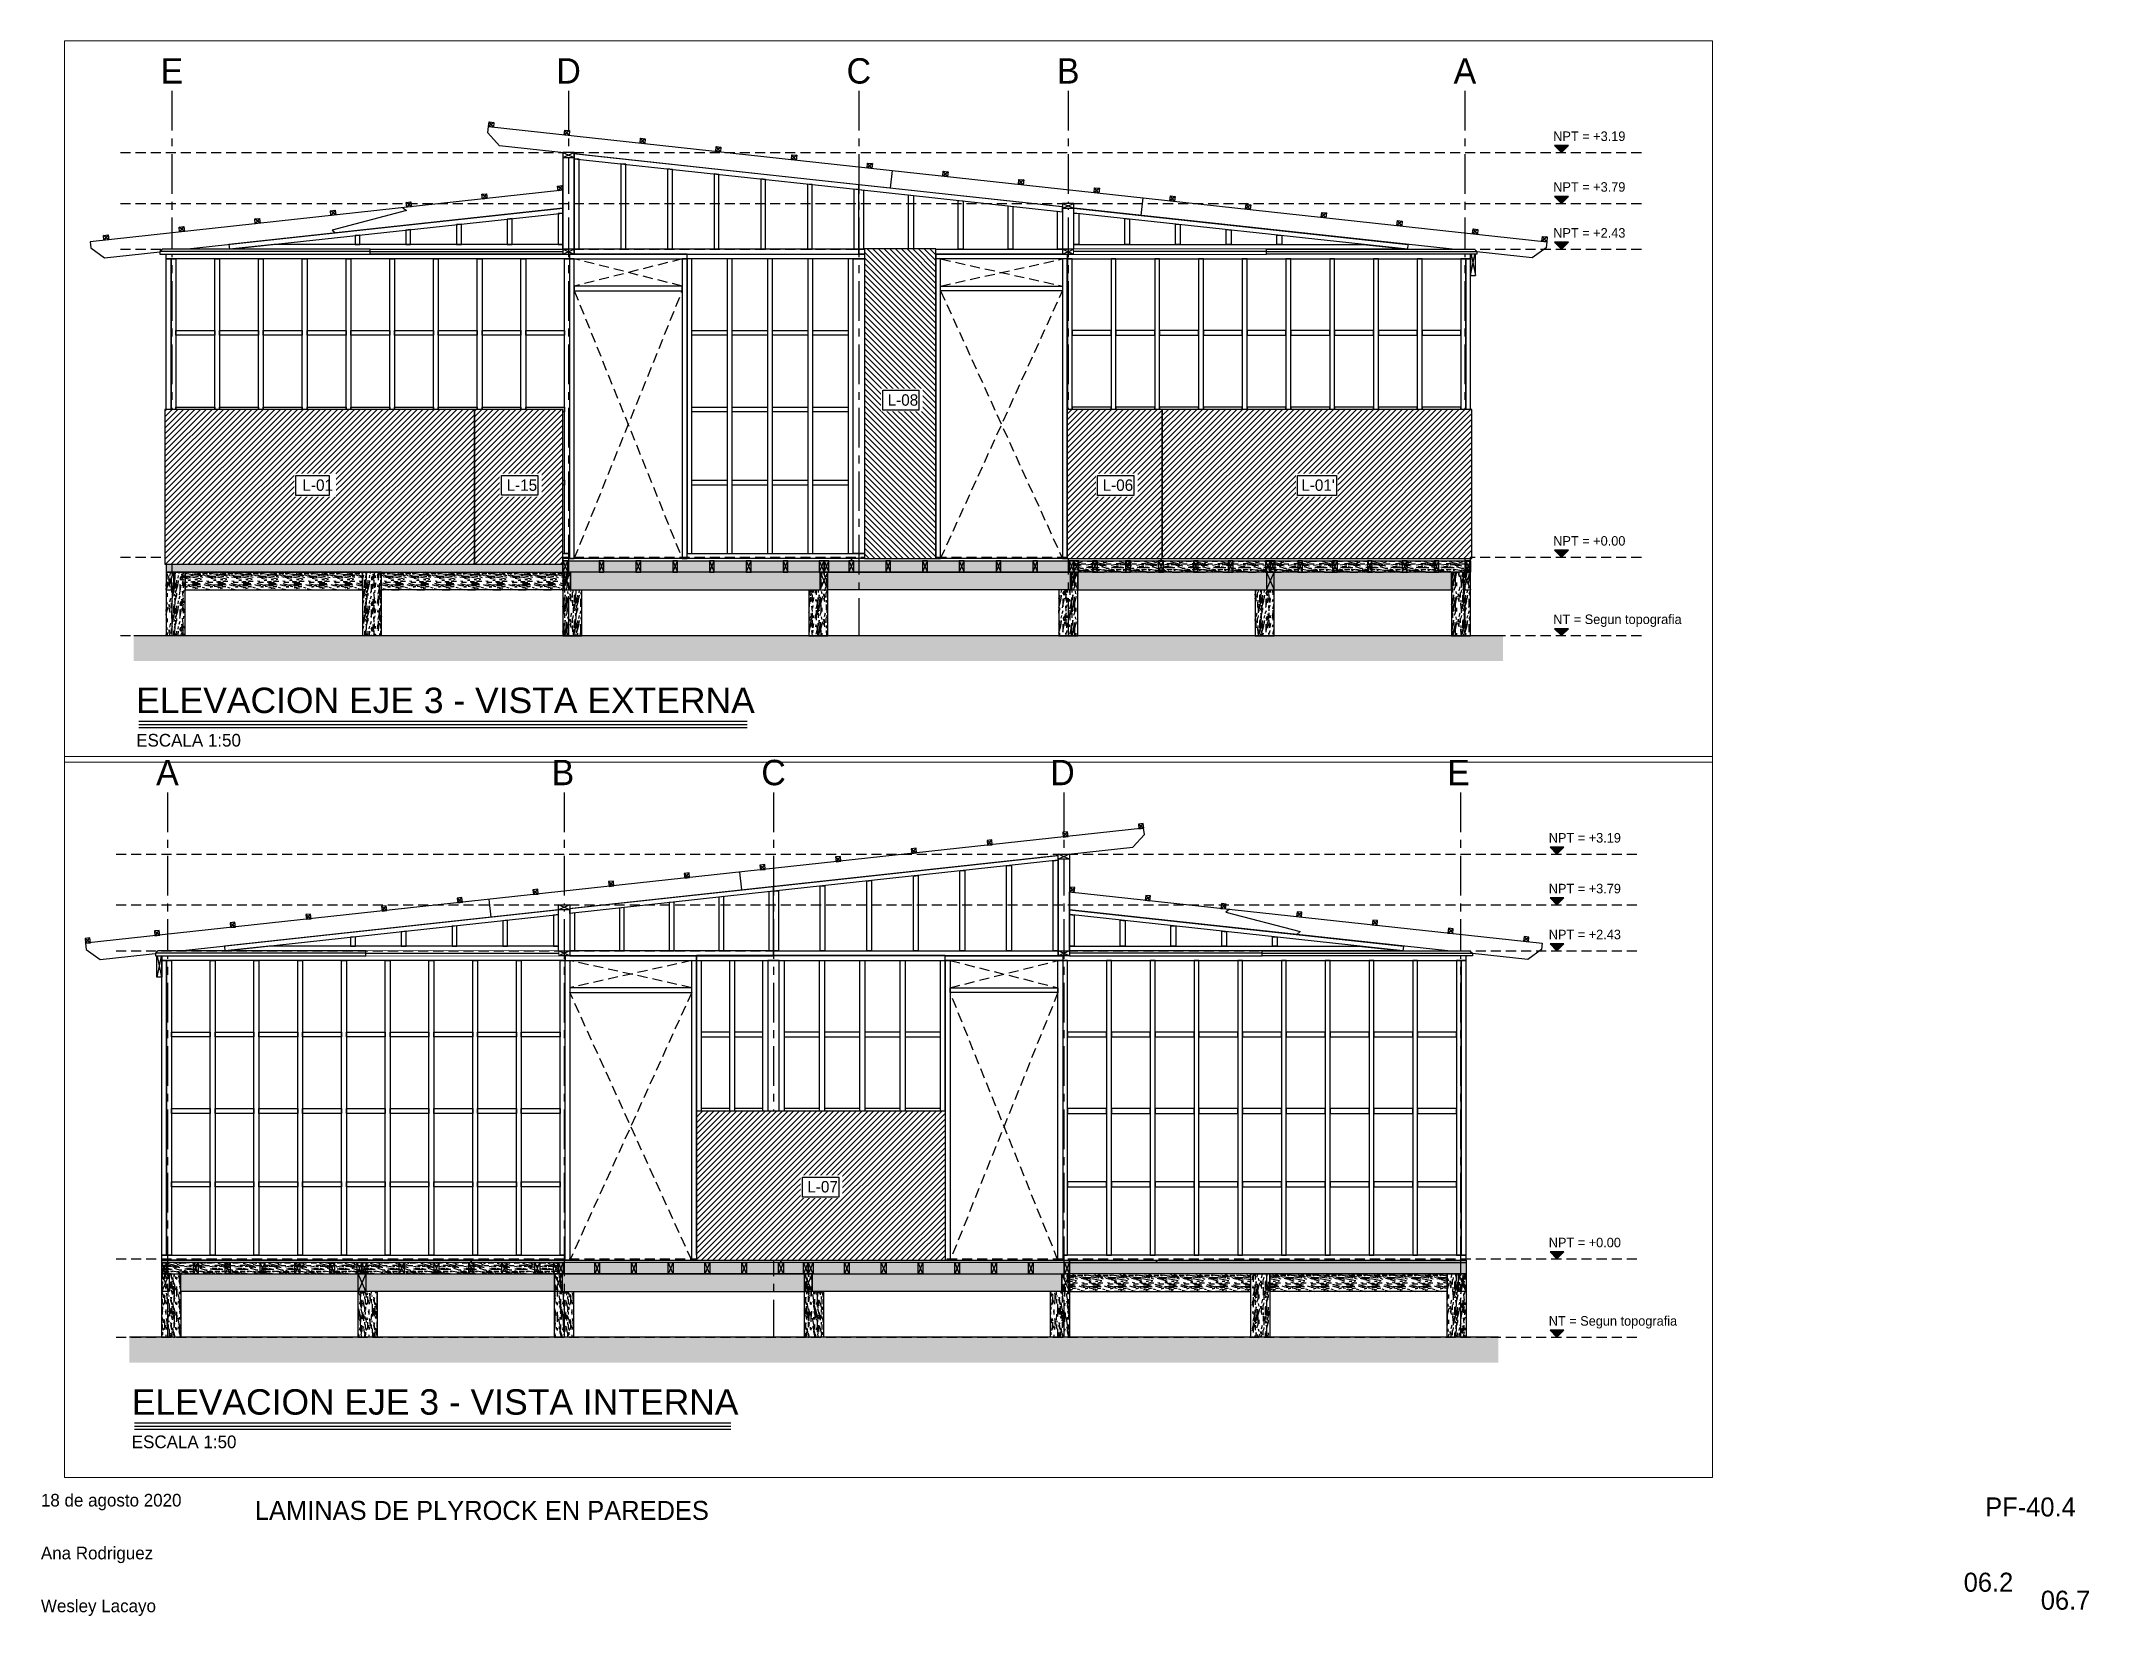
# Paper-space layout 'PT-06.2' of a CAD drawing. Header units: millimetres. Extents: x 97.9 to 130.2, y 309.4 to 334.2.
# The model-space entities are those that its viewports show. They can reach past a viewport. Long polylines and large blocks are cut down to what shows.
import ezdxf
from ezdxf.enums import TextEntityAlignment as Align

# ---------------------------------------------------------------- set-up
doc = ezdxf.new("R2010")
doc.units = ezdxf.units.MM
doc.set_wipeout_variables(frame=1)
doc.linetypes.add('CENTER', pattern=[2, 1.25, -0.25, 0.25, -0.25])
doc.linetypes.add('HIDDEN2', pattern=[4.7625, 3.175, -1.5875])
for name, color, linetype in [('ALFAJIA', 3, 'Continuous'), ('CLAVADORES', 1, 'Continuous'), ('EJES', 2, 'CENTER'), ('EJES @ 0.5', 2, 'CENTER'), ('NIVELES', 2, 'Continuous'), ('NIVELES @ 0.5', 2, 'Continuous'), ('PANELES PARED', 2, 'Continuous'), ('PILOTES', 2, 'Continuous'), ('PZA', 3, 'Continuous'), ('TEXTO', 2, 'Continuous'), ('TEXTO @ 0.5', 2, 'Continuous'), ('TEXTOS TITULOS @ 0.5', 3, 'Continuous'), ('VIGAS DE PISO', 2, 'Continuous')]:
    doc.layers.add(name, color=color, linetype=linetype)
doc.styles.add('century gothic', font='GOTHIC.TTF')
doc.styles.add('century gothic smc', font='GOTHIC.TTF')
doc.styles.add('NOTAS', font='GOTHIC.TTF')
doc.styles.add('SMCtitulos', font='sanss___.ttf')
doc.styles.get("Standard").update_dxf_attribs({"font": 'arial.ttf'})
pattern_1 = [(0, (102.28992, 8.67194), (0, 0.2), [0.04, -0.16]), (8.9726, (102.291915, 8.563943), (1.200000005876, 0.199999525118), [0.0384708, -3.8086058]), (5.7105, (102.289915, 8.575943), (1.800000034755, 0.19999710144), [0.0401996, -1.9697752]), (344.5779, (102.289915, 8.6359434), (2.1999999038893, -0.5999974677634), [0.0601664, -5.9564754]), (353.6599, (102.293915, 8.701943), (0.200000063208, 4.086e-07), [0.0362216, -1.7748552]), (345.0686, (102.299915, 8.587943), (0.799999998317, -0.199999673879), [0.0310484, -3.0737864]), (348.6901, (102.229915, 8.703943), (0.2000000583, 7.413e-08), [0.0815844, -0.9382194]), (5.7105, (102.291915, 8.545943), (1.800000034755, 0.19999710144), [0.0200998, -1.989875]), (0, (102.28992, 8.62994), (0, 0.2), [0.02, -0.18]), (0, (102.24992, 8.65394), (0, 0.2), [0.06, -0.14]), (11.3099, (102.289915, 8.683943), (0.79999995433, 0.19999948721), [0.020396, -0.9994078]), (2.7263, (102.269915, 8.609943), (4.0000000589947, 0.1999992035454), [0.0420476, -4.1627116]), (352.4054, (102.279915, 8.603943), (1.599999971597, -0.19999873671), [0.0302654, -2.9962834]), (0, (102.26992, 8.52794), (0, 0.2), [0.04, -0.16]), (358.8309, (102.2499153, 8.5179434), (0.2000000366479, 1.5360345e-07), [0.0980204, -9.70402]), (0, (102.24992, 8.66794), (0, 0.2), [0.02, -0.18]), (0, (102.26992, 8.68394), (0, 0.2), [0.02, -0.18]), (0, (102.17992, 8.70194), (0, 0.2), [0.03, -0.17]), (350.5377, (102.233915, 8.711943), (0.200000015444, 7.752e-08), [0.0608276, -1.1557248]), (0, (102.16992, 8.71194), (0, 0.2), [0.04, -0.16]), (0, (102.14792, 8.53194), (0, 0.2), [0.022, -0.178]), (0, (102.24992, 8.54194), (0, 0.2), [0.02, -0.18]), (0, (102.14792, 8.54794), (0, 0.2), [0.042, -0.158]), (5.4403, (102.249915, 8.559943), (1.9999999402303, 0.199998956714), [0.04219, -4.1768144]), (0, (102.25192, 8.57594), (0, 0.2), [0.038, -0.162]), (0, (102.14792, 8.57994), (0, 0.2), [0.022, -0.178]), (358.8309, (102.1719153, 8.6119434), (0.2000000366479, 1.5360345e-07), [0.0980204, -9.70402]), (0, (102.18992, 8.62994), (0, 0.2), [0.02, -0.18]), (0, (102.16992, 8.63594), (0, 0.2), [0.02, -0.18]), (0, (102.24992, 8.63594), (0, 0.2), [0.04, -0.16]), (0, (102.20992, 8.63994), (0, 0.2), [0.02, -0.18]), (0, (102.16992, 8.66394), (0, 0.2), [0.04, -0.16]), (19.6538, (102.223915, 8.579943), (2.200000050424, 0.79999891494), [0.0297322, -2.9434812]), (11.3099, (102.189915, 8.635943), (0.79999995433, 0.19999948721), [0.020396, -0.9994078]), (11.3099, (102.269915, 8.625943), (0.79999995433, 0.19999948721), [0.020396, -0.9994078]), (5.7105, (102.209915, 8.701943), (1.800000034755, 0.19999710144), [0.0200998, -1.989875]), (349.6952, (102.147915, 8.715943), (1.199999995396, -0.19999893933), [0.0223606, -2.213707]), (348.6901, (102.169915, 8.531943), (0.2000000583, 7.413e-08), [0.020396, -0.9994078]), (90, (102.18992, 8.52794), (-0.2, 1e-17), [0, -0.2]), (346.6076, (102.147915, 8.639943), (3.400000044994, -0.7999939065965), [0.043174, -4.2742308]), (11.3099, (102.269915, 8.667943), (0.79999995433, 0.19999948721), [0.020396, -0.9994078]), (10.3048, (102.269915, 8.541943), (0.999999957606, 0.199999208868), [0.0223606, -2.213707]), (348.6901, (102.209915, 8.629943), (0.2000000583, 7.413e-08), [0.020396, -0.9994078]), (348.6901, (102.229915, 8.639943), (0.2000000583, 7.413e-08), [0.020396, -0.9994078]), (341.5651, (102.147915, 8.619943), (0.19999995825, 2.3367e-07), [0.0252982, -0.6071572]), (345.9638, (102.169915, 8.687943), (0.19999992115, 2.4875e-07), [0.0824622, -0.7421588]), (343.3008, (102.209915, 8.701943), (1.399999991533, -0.39999874641), [0.0626418, -2.025419]), (0, (102.20992, 8.71194), (0, 0.2), [0.024, -0.176]), (345.9638, (102.189915, 8.547943), (0.19999992115, 2.4875e-07), [0.0824622, -0.7421588]), (345.9638, (102.169915, 8.561943), (0.19999992115, 2.4875e-07), [0.0824622, -0.7421588]), (345.9638, (102.169915, 8.579943), (0.19999992115, 2.4875e-07), [0.0824622, -0.7421588]), (349.6952, (102.147915, 8.667943), (1.199999995396, -0.19999893933), [0.0223606, -2.213707]), (345.9638, (102.209915, 8.663943), (0.19999992115, 2.4875e-07), [0.041231, -0.78339]), (349.6952, (102.147915, 8.603943), (1.199999995396, -0.19999893933), [0.0223606, -2.213707]), (357.6141, (102.251915, 8.5899434), (0.199999989185, 2.452822e-07), [0.0480416, -4.756123]), (349.6952, (102.229915, 8.625943), (1.199999995396, -0.19999893933), [0.0223606, -2.213707]), (12.5288, (102.251915, 8.621943), (0.800000095695, 0.199999860747), [0.018439, -1.8254698]), (349.5626, (102.1479153, 8.5939434), (2.199999936494, -0.3999970687047), [0.0772788, -7.650591]), (351.8699, (102.223915, 8.579943), (0.199999892184, -4.835e-08), [0.0282842, -1.3859292]), (4.7636, (102.169915, 8.599943), (2.199999989955, 0.199998289923), [0.0481664, -2.3601524]), (0, (102.21792, 8.60394), (0, 0.2), [0.062, -0.138]), (344.7449, (102.147915, 8.693943), (0.799999942428, -0.199999664289), [0.0228036, -2.2575472]), (350.5377, (102.189915, 8.527943), (0.200000015444, 7.752e-08), [0.0608276, -1.1557248]), (340.0169, (102.147915, 8.569943), (0.599999976081, -0.19999986488), [0.0234094, -2.3175304]), (0, (102.30992, 8.68794), (0, 0.2), [0.01, -0.19]), (0, (102.30992, 8.59994), (0, 0.2), [0.02, -0.18]), (11.3099, (102.309915, 8.527943), (0.79999995433, 0.19999948721), [0.020396, -0.9994078]), (0, (102.31192, 8.54794), (0, 0.2), [0.036, -0.164]), (343.3008, (102.309915, 8.653943), (1.399999991533, -0.39999874641), [0.0208806, -2.0671802]), (348.0207, (102.3119153, 8.6119434), (3.7999999222511, -0.8002195416064), [0.0368014, -6.7101288]), (90, (102.30992, 8.52794), (-0.2, 1e-17), [0, -0.2]), (0, (102.32992, 8.53194), (0, 0.2), [0.018, -0.182]), (0, (102.32992, 8.56994), (0, 0.2), [0.018, -0.182]), (0, (102.32992, 8.57994), (0, 0.2), [0.018, -0.182]), (336.0376, (102.329915, 8.647943), (1.400000005486, -0.599997330343), [0.0196978, -1.9500724]), (348.5163, (102.3299153, 8.6719434), (0.99999999677376, -0.2000310941214), [0.0183676, -13.043105]), (341.5651, (102.329915, 8.599943), (0.19999995825, 2.3367e-07), [0.0189736, -0.6134816]), (347.4712, (102.329915, 8.697943), (1.000000064082, -0.19999992061), [0.018439, -1.8254698])]
pattern_2 = [(0, (102.28992, 23.7031), (0, 0.2), [0.04, -0.16]), (8.9726, (102.291915, 23.595096), (1.200000005876, 0.199999525118), [0.0384708, -3.8086058]), (5.7105, (102.289915, 23.607096), (1.800000034755, 0.19999710144), [0.0401996, -1.9697752]), (344.5779, (102.289915, 23.667096), (2.1999999038893, -0.5999974677634), [0.0601664, -5.9564754]), (353.6599, (102.293915, 23.733096), (0.200000063208, 4.086e-07), [0.0362216, -1.7748552]), (345.0686, (102.299915, 23.619096), (0.799999998317, -0.199999673879), [0.0310484, -3.0737864]), (348.6901, (102.229915, 23.735096), (0.2000000583, 7.413e-08), [0.0815844, -0.9382194]), (5.7105, (102.291915, 23.577096), (1.800000034755, 0.19999710144), [0.0200998, -1.989875]), (0, (102.28992, 23.6611), (0, 0.2), [0.02, -0.18]), (0, (102.24992, 23.6851), (0, 0.2), [0.06, -0.14]), (11.3099, (102.289915, 23.715096), (0.79999995433, 0.19999948721), [0.020396, -0.9994078]), (2.7263, (102.269915, 23.641096), (4.0000000589947, 0.1999992035454), [0.0420476, -4.1627116]), (352.4054, (102.279915, 23.635096), (1.599999971597, -0.19999873671), [0.0302654, -2.9962834]), (0, (102.26992, 23.5591), (0, 0.2), [0.04, -0.16]), (358.8309, (102.2499153, 23.549096), (0.2000000366479, 1.5360345e-07), [0.0980204, -9.70402]), (0, (102.24992, 23.6991), (0, 0.2), [0.02, -0.18]), (0, (102.26992, 23.7151), (0, 0.2), [0.02, -0.18]), (0, (102.17992, 23.7331), (0, 0.2), [0.03, -0.17]), (350.5377, (102.233915, 23.743096), (0.200000015444, 7.752e-08), [0.0608276, -1.1557248]), (0, (102.16992, 23.7431), (0, 0.2), [0.04, -0.16]), (0, (102.14792, 23.5631), (0, 0.2), [0.022, -0.178]), (0, (102.24992, 23.5731), (0, 0.2), [0.02, -0.18]), (0, (102.14792, 23.5791), (0, 0.2), [0.042, -0.158]), (5.4403, (102.249915, 23.591096), (1.9999999402303, 0.199998956714), [0.04219, -4.1768144]), (0, (102.25192, 23.6071), (0, 0.2), [0.038, -0.162]), (0, (102.14792, 23.6111), (0, 0.2), [0.022, -0.178]), (358.8309, (102.1719153, 23.643096), (0.2000000366479, 1.5360345e-07), [0.0980204, -9.70402]), (0, (102.18992, 23.6611), (0, 0.2), [0.02, -0.18]), (0, (102.16992, 23.6671), (0, 0.2), [0.02, -0.18]), (0, (102.24992, 23.6671), (0, 0.2), [0.04, -0.16]), (0, (102.20992, 23.6711), (0, 0.2), [0.02, -0.18]), (0, (102.16992, 23.6951), (0, 0.2), [0.04, -0.16]), (19.6538, (102.223915, 23.611096), (2.200000050424, 0.79999891494), [0.0297322, -2.9434812]), (11.3099, (102.189915, 23.667096), (0.79999995433, 0.19999948721), [0.020396, -0.9994078]), (11.3099, (102.269915, 23.657096), (0.79999995433, 0.19999948721), [0.020396, -0.9994078]), (5.7105, (102.209915, 23.733096), (1.800000034755, 0.19999710144), [0.0200998, -1.989875]), (349.6952, (102.147915, 23.747096), (1.199999995396, -0.19999893933), [0.0223606, -2.213707]), (348.6901, (102.169915, 23.563096), (0.2000000583, 7.413e-08), [0.020396, -0.9994078]), (90, (102.18992, 23.5591), (-0.2, 1e-17), [0, -0.2]), (346.6076, (102.147915, 23.671096), (3.400000044994, -0.7999939065965), [0.043174, -4.2742308]), (11.3099, (102.269915, 23.699096), (0.79999995433, 0.19999948721), [0.020396, -0.9994078]), (10.3048, (102.269915, 23.573096), (0.999999957606, 0.199999208868), [0.0223606, -2.213707]), (348.6901, (102.209915, 23.661096), (0.2000000583, 7.413e-08), [0.020396, -0.9994078]), (348.6901, (102.229915, 23.671096), (0.2000000583, 7.413e-08), [0.020396, -0.9994078]), (341.5651, (102.147915, 23.651096), (0.19999995825, 2.3367e-07), [0.0252982, -0.6071572]), (345.9638, (102.169915, 23.719096), (0.19999992115, 2.4875e-07), [0.0824622, -0.7421588]), (343.3008, (102.209915, 23.733096), (1.399999991533, -0.39999874641), [0.0626418, -2.025419]), (0, (102.20992, 23.7431), (0, 0.2), [0.024, -0.176]), (345.9638, (102.189915, 23.579096), (0.19999992115, 2.4875e-07), [0.0824622, -0.7421588]), (345.9638, (102.169915, 23.593096), (0.19999992115, 2.4875e-07), [0.0824622, -0.7421588]), (345.9638, (102.169915, 23.611096), (0.19999992115, 2.4875e-07), [0.0824622, -0.7421588]), (349.6952, (102.147915, 23.699096), (1.199999995396, -0.19999893933), [0.0223606, -2.213707]), (345.9638, (102.209915, 23.695096), (0.19999992115, 2.4875e-07), [0.041231, -0.78339]), (349.6952, (102.147915, 23.635096), (1.199999995396, -0.19999893933), [0.0223606, -2.213707]), (357.6141, (102.251915, 23.621096), (0.199999989185, 2.452822e-07), [0.0480416, -4.756123]), (349.6952, (102.229915, 23.657096), (1.199999995396, -0.19999893933), [0.0223606, -2.213707]), (12.5288, (102.251915, 23.653096), (0.800000095695, 0.199999860747), [0.018439, -1.8254698]), (349.5626, (102.1479153, 23.625096), (2.199999936494, -0.3999970687047), [0.0772788, -7.650591]), (351.8699, (102.223915, 23.611096), (0.199999892184, -4.835e-08), [0.0282842, -1.3859292]), (4.7636, (102.169915, 23.631096), (2.199999989955, 0.199998289923), [0.0481664, -2.3601524]), (0, (102.21792, 23.6351), (0, 0.2), [0.062, -0.138]), (344.7449, (102.147915, 23.725096), (0.799999942428, -0.199999664289), [0.0228036, -2.2575472]), (350.5377, (102.189915, 23.559096), (0.200000015444, 7.752e-08), [0.0608276, -1.1557248]), (340.0169, (102.147915, 23.601096), (0.599999976081, -0.19999986488), [0.0234094, -2.3175304]), (0, (102.30992, 23.7191), (0, 0.2), [0.01, -0.19]), (0, (102.30992, 23.6311), (0, 0.2), [0.02, -0.18]), (11.3099, (102.309915, 23.559096), (0.79999995433, 0.19999948721), [0.020396, -0.9994078]), (0, (102.31192, 23.5791), (0, 0.2), [0.036, -0.164]), (343.3008, (102.309915, 23.685096), (1.399999991533, -0.39999874641), [0.0208806, -2.0671802]), (348.0207, (102.3119153, 23.643096), (3.7999999222511, -0.8002195416064), [0.0368014, -6.7101288]), (90, (102.30992, 23.5591), (-0.2, 1e-17), [0, -0.2]), (0, (102.32992, 23.5631), (0, 0.2), [0.018, -0.182]), (0, (102.32992, 23.6011), (0, 0.2), [0.018, -0.182]), (0, (102.32992, 23.6111), (0, 0.2), [0.018, -0.182]), (336.0376, (102.329915, 23.679096), (1.400000005486, -0.599997330343), [0.0196978, -1.9500724]), (348.5163, (102.3299153, 23.703096), (0.99999999677376, -0.2000310941214), [0.0183676, -13.043105]), (341.5651, (102.329915, 23.631096), (0.19999995825, 2.3367e-07), [0.0189736, -0.6134816]), (347.4712, (102.329915, 23.729096), (1.000000064082, -0.19999992061), [0.018439, -1.8254698])]
pattern_3 = [(0, (95.29103, 8.67194), (0, 0.2), [0.04, -0.16]), (8.9726, (95.293032, 8.563943), (1.200000005876, 0.199999525118), [0.0384708, -3.8086058]), (5.7105, (95.291032, 8.575943), (1.800000034755, 0.19999710144), [0.0401996, -1.9697752]), (344.5779, (95.291032, 8.6359434), (2.1999999038893, -0.5999974677634), [0.0601664, -5.9564754]), (353.6599, (95.295032, 8.701943), (0.200000063208, 4.086e-07), [0.0362216, -1.7748552]), (345.0686, (95.301032, 8.587943), (0.799999998317, -0.199999673879), [0.0310484, -3.0737864]), (348.6901, (95.23103, 8.703943), (0.2000000583, 7.413e-08), [0.0815844, -0.9382194]), (5.7105, (95.293032, 8.545943), (1.800000034755, 0.19999710144), [0.0200998, -1.989875]), (0, (95.29103, 8.62994), (0, 0.2), [0.02, -0.18]), (0, (95.25103, 8.65394), (0, 0.2), [0.06, -0.14]), (11.3099, (95.29103, 8.683943), (0.79999995433, 0.19999948721), [0.020396, -0.9994078]), (2.7263, (95.271032, 8.609943), (4.0000000589947, 0.1999992035454), [0.0420476, -4.1627116]), (352.4054, (95.281032, 8.603943), (1.599999971597, -0.19999873671), [0.0302654, -2.9962834]), (0, (95.27103, 8.52794), (0, 0.2), [0.04, -0.16]), (358.8309, (95.251032, 8.5179434), (0.2000000366479, 1.5360345e-07), [0.0980204, -9.70402]), (0, (95.25103, 8.66794), (0, 0.2), [0.02, -0.18]), (0, (95.27103, 8.68394), (0, 0.2), [0.02, -0.18]), (0, (95.18103, 8.70194), (0, 0.2), [0.03, -0.17]), (350.5377, (95.235032, 8.711943), (0.200000015444, 7.752e-08), [0.0608276, -1.1557248]), (0, (95.17103, 8.71194), (0, 0.2), [0.04, -0.16]), (0, (95.14903, 8.53194), (0, 0.2), [0.022, -0.178]), (0, (95.25103, 8.54194), (0, 0.2), [0.02, -0.18]), (0, (95.14903, 8.54794), (0, 0.2), [0.042, -0.158]), (5.4403, (95.251032, 8.559943), (1.9999999402303, 0.199998956714), [0.04219, -4.1768144]), (0, (95.25303, 8.57594), (0, 0.2), [0.038, -0.162]), (0, (95.14903, 8.57994), (0, 0.2), [0.022, -0.178]), (358.8309, (95.173032, 8.6119434), (0.2000000366479, 1.5360345e-07), [0.0980204, -9.70402]), (0, (95.19103, 8.62994), (0, 0.2), [0.02, -0.18]), (0, (95.17103, 8.63594), (0, 0.2), [0.02, -0.18]), (0, (95.25103, 8.63594), (0, 0.2), [0.04, -0.16]), (0, (95.21103, 8.63994), (0, 0.2), [0.02, -0.18]), (0, (95.17103, 8.66394), (0, 0.2), [0.04, -0.16]), (19.6538, (95.225032, 8.579943), (2.200000050424, 0.79999891494), [0.0297322, -2.9434812]), (11.3099, (95.19103, 8.635943), (0.79999995433, 0.19999948721), [0.020396, -0.9994078]), (11.3099, (95.27103, 8.625943), (0.79999995433, 0.19999948721), [0.020396, -0.9994078]), (5.7105, (95.211032, 8.701943), (1.800000034755, 0.19999710144), [0.0200998, -1.989875]), (349.6952, (95.149032, 8.715943), (1.199999995396, -0.19999893933), [0.0223606, -2.213707]), (348.6901, (95.17103, 8.531943), (0.2000000583, 7.413e-08), [0.020396, -0.9994078]), (90, (95.19103, 8.52794), (-0.2, 1e-17), [0, -0.2]), (346.6076, (95.149032, 8.639943), (3.400000044994, -0.7999939065965), [0.043174, -4.2742308]), (11.3099, (95.27103, 8.667943), (0.79999995433, 0.19999948721), [0.020396, -0.9994078]), (10.3048, (95.271032, 8.541943), (0.999999957606, 0.199999208868), [0.0223606, -2.213707]), (348.6901, (95.21103, 8.629943), (0.2000000583, 7.413e-08), [0.020396, -0.9994078]), (348.6901, (95.23103, 8.639943), (0.2000000583, 7.413e-08), [0.020396, -0.9994078]), (341.5651, (95.14903, 8.619943), (0.19999995825, 2.3367e-07), [0.0252982, -0.6071572]), (345.9638, (95.17103, 8.687943), (0.19999992115, 2.4875e-07), [0.0824622, -0.7421588]), (343.3008, (95.211032, 8.701943), (1.399999991533, -0.39999874641), [0.0626418, -2.025419]), (0, (95.21103, 8.71194), (0, 0.2), [0.024, -0.176]), (345.9638, (95.19103, 8.547943), (0.19999992115, 2.4875e-07), [0.0824622, -0.7421588]), (345.9638, (95.17103, 8.561943), (0.19999992115, 2.4875e-07), [0.0824622, -0.7421588]), (345.9638, (95.17103, 8.579943), (0.19999992115, 2.4875e-07), [0.0824622, -0.7421588]), (349.6952, (95.149032, 8.667943), (1.199999995396, -0.19999893933), [0.0223606, -2.213707]), (345.9638, (95.21103, 8.663943), (0.19999992115, 2.4875e-07), [0.041231, -0.78339]), (349.6952, (95.149032, 8.603943), (1.199999995396, -0.19999893933), [0.0223606, -2.213707]), (357.6141, (95.253032, 8.5899434), (0.199999989185, 2.452822e-07), [0.0480416, -4.756123]), (349.6952, (95.231032, 8.625943), (1.199999995396, -0.19999893933), [0.0223606, -2.213707]), (12.5288, (95.253032, 8.621943), (0.800000095695, 0.199999860747), [0.018439, -1.8254698]), (349.5626, (95.149032, 8.5939434), (2.199999936494, -0.3999970687047), [0.0772788, -7.650591]), (351.8699, (95.225032, 8.579943), (0.199999892184, -4.835e-08), [0.0282842, -1.3859292]), (4.7636, (95.171032, 8.599943), (2.199999989955, 0.199998289923), [0.0481664, -2.3601524]), (0, (95.21903, 8.60394), (0, 0.2), [0.062, -0.138]), (344.7449, (95.149032, 8.693943), (0.799999942428, -0.199999664289), [0.0228036, -2.2575472]), (350.5377, (95.191032, 8.527943), (0.200000015444, 7.752e-08), [0.0608276, -1.1557248]), (340.0169, (95.149032, 8.569943), (0.599999976081, -0.19999986488), [0.0234094, -2.3175304]), (0, (95.31103, 8.68794), (0, 0.2), [0.01, -0.19]), (0, (95.31103, 8.59994), (0, 0.2), [0.02, -0.18]), (11.3099, (95.31103, 8.527943), (0.79999995433, 0.19999948721), [0.020396, -0.9994078]), (0, (95.31303, 8.54794), (0, 0.2), [0.036, -0.164]), (343.3008, (95.311032, 8.653943), (1.399999991533, -0.39999874641), [0.0208806, -2.0671802]), (348.0207, (95.313032, 8.6119434), (3.7999999222511, -0.8002195416064), [0.0368014, -6.7101288]), (90, (95.31103, 8.52794), (-0.2, 1e-17), [0, -0.2]), (0, (95.33103, 8.53194), (0, 0.2), [0.018, -0.182]), (0, (95.33103, 8.56994), (0, 0.2), [0.018, -0.182]), (0, (95.33103, 8.57994), (0, 0.2), [0.018, -0.182]), (336.0376, (95.331032, 8.647943), (1.400000005486, -0.599997330343), [0.0196978, -1.9500724]), (348.5163, (95.3310318, 8.6719434), (0.99999999677376, -0.2000310941214), [0.0183676, -13.043105]), (341.5651, (95.33103, 8.599943), (0.19999995825, 2.3367e-07), [0.0189736, -0.6134816]), (347.4712, (95.331032, 8.697943), (1.000000064082, -0.19999992061), [0.018439, -1.8254698])]
pattern_4 = [(0, (95.29103, 23.7031), (0, 0.2), [0.04, -0.16]), (8.9726, (95.293032, 23.595096), (1.200000005876, 0.199999525118), [0.0384708, -3.8086058]), (5.7105, (95.291032, 23.607096), (1.800000034755, 0.19999710144), [0.0401996, -1.9697752]), (344.5779, (95.291032, 23.667096), (2.1999999038893, -0.5999974677634), [0.0601664, -5.9564754]), (353.6599, (95.295032, 23.733096), (0.200000063208, 4.086e-07), [0.0362216, -1.7748552]), (345.0686, (95.301032, 23.619096), (0.799999998317, -0.199999673879), [0.0310484, -3.0737864]), (348.6901, (95.23103, 23.735096), (0.2000000583, 7.413e-08), [0.0815844, -0.9382194]), (5.7105, (95.293032, 23.577096), (1.800000034755, 0.19999710144), [0.0200998, -1.989875]), (0, (95.29103, 23.6611), (0, 0.2), [0.02, -0.18]), (0, (95.25103, 23.6851), (0, 0.2), [0.06, -0.14]), (11.3099, (95.29103, 23.715096), (0.79999995433, 0.19999948721), [0.020396, -0.9994078]), (2.7263, (95.271032, 23.641096), (4.0000000589947, 0.1999992035454), [0.0420476, -4.1627116]), (352.4054, (95.281032, 23.635096), (1.599999971597, -0.19999873671), [0.0302654, -2.9962834]), (0, (95.27103, 23.5591), (0, 0.2), [0.04, -0.16]), (358.8309, (95.251032, 23.549096), (0.2000000366479, 1.5360345e-07), [0.0980204, -9.70402]), (0, (95.25103, 23.6991), (0, 0.2), [0.02, -0.18]), (0, (95.27103, 23.7151), (0, 0.2), [0.02, -0.18]), (0, (95.18103, 23.7331), (0, 0.2), [0.03, -0.17]), (350.5377, (95.235032, 23.743096), (0.200000015444, 7.752e-08), [0.0608276, -1.1557248]), (0, (95.17103, 23.7431), (0, 0.2), [0.04, -0.16]), (0, (95.14903, 23.5631), (0, 0.2), [0.022, -0.178]), (0, (95.25103, 23.5731), (0, 0.2), [0.02, -0.18]), (0, (95.14903, 23.5791), (0, 0.2), [0.042, -0.158]), (5.4403, (95.251032, 23.591096), (1.9999999402303, 0.199998956714), [0.04219, -4.1768144]), (0, (95.25303, 23.6071), (0, 0.2), [0.038, -0.162]), (0, (95.14903, 23.6111), (0, 0.2), [0.022, -0.178]), (358.8309, (95.173032, 23.643096), (0.2000000366479, 1.5360345e-07), [0.0980204, -9.70402]), (0, (95.19103, 23.6611), (0, 0.2), [0.02, -0.18]), (0, (95.17103, 23.6671), (0, 0.2), [0.02, -0.18]), (0, (95.25103, 23.6671), (0, 0.2), [0.04, -0.16]), (0, (95.21103, 23.6711), (0, 0.2), [0.02, -0.18]), (0, (95.17103, 23.6951), (0, 0.2), [0.04, -0.16]), (19.6538, (95.225032, 23.611096), (2.200000050424, 0.79999891494), [0.0297322, -2.9434812]), (11.3099, (95.19103, 23.667096), (0.79999995433, 0.19999948721), [0.020396, -0.9994078]), (11.3099, (95.27103, 23.657096), (0.79999995433, 0.19999948721), [0.020396, -0.9994078]), (5.7105, (95.211032, 23.733096), (1.800000034755, 0.19999710144), [0.0200998, -1.989875]), (349.6952, (95.149032, 23.747096), (1.199999995396, -0.19999893933), [0.0223606, -2.213707]), (348.6901, (95.17103, 23.563096), (0.2000000583, 7.413e-08), [0.020396, -0.9994078]), (90, (95.19103, 23.5591), (-0.2, 1e-17), [0, -0.2]), (346.6076, (95.149032, 23.671096), (3.400000044994, -0.7999939065965), [0.043174, -4.2742308]), (11.3099, (95.27103, 23.699096), (0.79999995433, 0.19999948721), [0.020396, -0.9994078]), (10.3048, (95.271032, 23.573096), (0.999999957606, 0.199999208868), [0.0223606, -2.213707]), (348.6901, (95.21103, 23.661096), (0.2000000583, 7.413e-08), [0.020396, -0.9994078]), (348.6901, (95.23103, 23.671096), (0.2000000583, 7.413e-08), [0.020396, -0.9994078]), (341.5651, (95.14903, 23.651096), (0.19999995825, 2.3367e-07), [0.0252982, -0.6071572]), (345.9638, (95.17103, 23.719096), (0.19999992115, 2.4875e-07), [0.0824622, -0.7421588]), (343.3008, (95.211032, 23.733096), (1.399999991533, -0.39999874641), [0.0626418, -2.025419]), (0, (95.21103, 23.7431), (0, 0.2), [0.024, -0.176]), (345.9638, (95.19103, 23.579096), (0.19999992115, 2.4875e-07), [0.0824622, -0.7421588]), (345.9638, (95.17103, 23.593096), (0.19999992115, 2.4875e-07), [0.0824622, -0.7421588]), (345.9638, (95.17103, 23.611096), (0.19999992115, 2.4875e-07), [0.0824622, -0.7421588]), (349.6952, (95.149032, 23.699096), (1.199999995396, -0.19999893933), [0.0223606, -2.213707]), (345.9638, (95.21103, 23.695096), (0.19999992115, 2.4875e-07), [0.041231, -0.78339]), (349.6952, (95.149032, 23.635096), (1.199999995396, -0.19999893933), [0.0223606, -2.213707]), (357.6141, (95.253032, 23.621096), (0.199999989185, 2.452822e-07), [0.0480416, -4.756123]), (349.6952, (95.231032, 23.657096), (1.199999995396, -0.19999893933), [0.0223606, -2.213707]), (12.5288, (95.253032, 23.653096), (0.800000095695, 0.199999860747), [0.018439, -1.8254698]), (349.5626, (95.149032, 23.625096), (2.199999936494, -0.3999970687047), [0.0772788, -7.650591]), (351.8699, (95.225032, 23.611096), (0.199999892184, -4.835e-08), [0.0282842, -1.3859292]), (4.7636, (95.171032, 23.631096), (2.199999989955, 0.199998289923), [0.0481664, -2.3601524]), (0, (95.21903, 23.6351), (0, 0.2), [0.062, -0.138]), (344.7449, (95.149032, 23.725096), (0.799999942428, -0.199999664289), [0.0228036, -2.2575472]), (350.5377, (95.191032, 23.559096), (0.200000015444, 7.752e-08), [0.0608276, -1.1557248]), (340.0169, (95.149032, 23.601096), (0.599999976081, -0.19999986488), [0.0234094, -2.3175304]), (0, (95.31103, 23.7191), (0, 0.2), [0.01, -0.19]), (0, (95.31103, 23.6311), (0, 0.2), [0.02, -0.18]), (11.3099, (95.31103, 23.559096), (0.79999995433, 0.19999948721), [0.020396, -0.9994078]), (0, (95.31303, 23.5791), (0, 0.2), [0.036, -0.164]), (343.3008, (95.311032, 23.685096), (1.399999991533, -0.39999874641), [0.0208806, -2.0671802]), (348.0207, (95.313032, 23.643096), (3.7999999222511, -0.8002195416064), [0.0368014, -6.7101288]), (90, (95.31103, 23.5591), (-0.2, 1e-17), [0, -0.2]), (0, (95.33103, 23.5631), (0, 0.2), [0.018, -0.182]), (0, (95.33103, 23.6011), (0, 0.2), [0.018, -0.182]), (0, (95.33103, 23.6111), (0, 0.2), [0.018, -0.182]), (336.0376, (95.331032, 23.679096), (1.400000005486, -0.599997330343), [0.0196978, -1.9500724]), (348.5163, (95.3310318, 23.703096), (0.99999999677376, -0.2000310941214), [0.0183676, -13.043105]), (341.5651, (95.33103, 23.631096), (0.19999995825, 2.3367e-07), [0.0189736, -0.6134816]), (347.4712, (95.331032, 23.729096), (1.000000064082, -0.19999992061), [0.018439, -1.8254698])]

psp = doc.layouts.new('PT-06.2')

# ---------------------------------------------------------------- texts
at = {"layer": 'TEXTO', "color": 2, "attachment_point": 1, "style": 'century gothic'}
for s, insert, char_height, width in [('18 de agosto 2020', (97.885, 311.32), 0.2, 3.7301), ('{\\H3.3333x;LAMINAS DE PLYROCK EN PAREDES}', (101.257, 311.209), 0.09, 8.11966), ('PF-40.4', (128.53, 311.263), 0.3, 3.7301), ('Ana Rodriguez', (97.885, 310.487), 0.2, 3.7301), ('06.2', (128.191, 310.077), 0.3, 3.7301), ('Wesley Lacayo', (97.885, 309.654), 0.2, 3.7301), ('06.7', (129.406, 309.793), 0.3, 3.7301)]:
    psp.add_mtext(s, dxfattribs=dict(at, insert=insert, char_height=char_height, width=width))

msp = doc.modelspace()

# ---------------------------------------------------------------- blocks, each defined once
blk = doc.blocks.new('PP16')
at = {"layer": 'PANELES PARED', "color": 8, "linetype": 'HIDDEN2', "ltscale": 0.1}
for p, q in [((19450.723, 4512.236), (19451.683, 4512.45)), ((19450.723, 4512.45), (19451.683, 4512.236)), ((19450.723, 4510.088), (19451.683, 4512.198)), ((19450.723, 4512.198), (19451.683, 4510.088))]:
    blk.add_line(p, q, dxfattribs=at)
at = {"layer": 'PANELES PARED'}
for points in [[(19450.685, 4512.45), (19450.685, 4512.488), (19451.721, 4512.488), (19451.721, 4512.45)], [(19450.723, 4512.45), (19450.685, 4512.45), (19450.685, 4510.088), (19450.723, 4510.088)], [(19451.721, 4512.45), (19451.683, 4512.45), (19451.683, 4510.088), (19451.721, 4510.088)], [(19450.723, 4512.198), (19450.723, 4512.236), (19451.683, 4512.236), (19451.683, 4512.198)]]:
    blk.add_lwpolyline(points, close=True, dxfattribs=at)
blk = doc.blocks.new('PP17')
at = {"layer": 'PANELES PARED', "color": 8, "linetype": 'HIDDEN2', "ltscale": 0.1}
for p, q in [((19433.321, 4512.879), (19432.471, 4513.093)), ((19433.321, 4513.093), (19432.471, 4512.879)), ((19432.471, 4512.841), (19433.321, 4510.731)), ((19432.471, 4510.731), (19433.321, 4512.841))]:
    blk.add_line(p, q, dxfattribs=at)
at = {"layer": 'PANELES PARED'}
for points in [[(19432.433, 4513.131), (19432.433, 4513.093), (19433.359, 4513.093), (19433.359, 4513.131)], [(19432.471, 4513.093), (19432.433, 4513.093), (19432.433, 4510.731), (19432.471, 4510.731)], [(19433.359, 4513.093), (19433.321, 4513.093), (19433.321, 4510.731), (19433.359, 4510.731)], [(19432.471, 4512.879), (19432.471, 4512.841), (19433.321, 4512.841), (19433.321, 4512.879)]]:
    blk.add_lwpolyline(points, close=True, dxfattribs=at)
blk = doc.blocks.new('PP7')
at = {"layer": 'PANELES PARED'}
for points in [[(19430.093, 4526.298), (19430.093, 4526.336), (19426.915, 4526.336), (19426.915, 4526.298)], [(19426.915, 4523.974), (19426.953, 4523.974), (19426.953, 4526.298), (19426.915, 4526.298)], [(19427.26, 4523.974), (19427.298, 4523.974), (19427.298, 4526.298), (19427.26, 4526.298)], [(19427.604, 4523.974), (19427.642, 4523.974), (19427.642, 4526.298), (19427.604, 4526.298)], [(19427.949, 4523.974), (19427.987, 4523.974), (19427.987, 4526.298), (19427.949, 4526.298)], [(19428.294, 4523.974), (19428.332, 4523.974), (19428.332, 4526.298), (19428.294, 4526.298)], [(19428.638, 4523.974), (19428.676, 4523.974), (19428.676, 4526.298), (19428.638, 4526.298)], [(19428.983, 4523.974), (19429.021, 4523.974), (19429.021, 4526.298), (19428.983, 4526.298)], [(19429.328, 4523.974), (19429.366, 4523.974), (19429.366, 4526.298), (19429.328, 4526.298)], [(19429.673, 4523.974), (19429.711, 4523.974), (19429.711, 4526.298), (19429.673, 4526.298)], [(19430.017, 4523.974), (19430.055, 4523.974), (19430.055, 4526.298), (19430.017, 4526.298)], [(19430.055, 4523.974), (19430.093, 4523.974), (19430.093, 4526.298), (19430.055, 4526.298)], [(19427.26, 4525.695), (19427.26, 4525.733), (19426.953, 4525.733), (19426.953, 4525.695)], [(19427.604, 4525.695), (19427.604, 4525.733), (19427.298, 4525.733), (19427.298, 4525.695)], [(19427.949, 4525.695), (19427.949, 4525.733), (19427.642, 4525.733), (19427.642, 4525.695)], [(19428.294, 4525.695), (19428.294, 4525.733), (19427.987, 4525.733), (19427.987, 4525.695)], [(19428.638, 4525.695), (19428.638, 4525.733), (19428.332, 4525.733), (19428.332, 4525.695)], [(19428.983, 4525.695), (19428.983, 4525.733), (19428.676, 4525.733), (19428.676, 4525.695)], [(19429.328, 4525.695), (19429.328, 4525.733), (19429.021, 4525.733), (19429.021, 4525.695)], [(19429.673, 4525.695), (19429.673, 4525.733), (19429.366, 4525.733), (19429.366, 4525.695)], [(19430.017, 4525.695), (19430.017, 4525.733), (19429.711, 4525.733), (19429.711, 4525.695)], [(19427.26, 4525.092), (19427.26, 4525.13), (19426.953, 4525.13), (19426.953, 4525.092)], [(19427.604, 4525.092), (19427.604, 4525.13), (19427.298, 4525.13), (19427.298, 4525.092)], [(19427.949, 4525.092), (19427.949, 4525.13), (19427.642, 4525.13), (19427.642, 4525.092)], [(19428.294, 4525.092), (19428.294, 4525.13), (19427.987, 4525.13), (19427.987, 4525.092)], [(19428.638, 4525.092), (19428.638, 4525.13), (19428.332, 4525.13), (19428.332, 4525.092)], [(19428.983, 4525.092), (19428.983, 4525.13), (19428.676, 4525.13), (19428.676, 4525.092)], [(19429.328, 4525.092), (19429.328, 4525.13), (19429.021, 4525.13), (19429.021, 4525.092)], [(19429.673, 4525.092), (19429.673, 4525.13), (19429.366, 4525.13), (19429.366, 4525.092)], [(19430.017, 4525.092), (19430.017, 4525.13), (19429.711, 4525.13), (19429.711, 4525.092)], [(19427.26, 4524.514), (19427.26, 4524.552), (19426.953, 4524.552), (19426.953, 4524.514)], [(19427.604, 4524.514), (19427.604, 4524.552), (19427.298, 4524.552), (19427.298, 4524.514)], [(19427.949, 4524.514), (19427.949, 4524.552), (19427.642, 4524.552), (19427.642, 4524.514)], [(19428.294, 4524.514), (19428.294, 4524.552), (19427.987, 4524.552), (19427.987, 4524.514)], [(19428.638, 4524.514), (19428.638, 4524.552), (19428.332, 4524.552), (19428.332, 4524.514)], [(19428.983, 4524.514), (19428.983, 4524.552), (19428.676, 4524.552), (19428.676, 4524.514)], [(19429.328, 4524.514), (19429.328, 4524.552), (19429.021, 4524.552), (19429.021, 4524.514)], [(19429.673, 4524.514), (19429.673, 4524.552), (19429.366, 4524.552), (19429.366, 4524.514)], [(19430.017, 4524.514), (19430.017, 4524.552), (19429.711, 4524.552), (19429.711, 4524.514)], [(19430.093, 4523.936), (19430.093, 4523.974), (19426.915, 4523.974), (19426.915, 4523.936)]]:
    blk.add_lwpolyline(points, close=True, dxfattribs=at)
blk = doc.blocks.new('P01')
h = blk.add_hatch()
h.set_pattern_fill('MADERA_03', color=250, scale=0.2, angle=90, pattern_type=2)
h.set_pattern_definition([(90, (-0.156, 0.142), (-0.2, 1e-17), [0.04, -0.16]), (98.9726, (-0.048, 0.144), (-0.199999525118, 1.200000005876), [0.0384708, -3.8086058]), (95.7105, (-0.06, 0.142), (-0.19999710144, 1.800000034755), [0.0401996, -1.9697752]), (74.5779, (-0.12, 0.142), (0.5999974677634, 2.1999999038893), [0.0601664, -5.9564754]), (83.6599, (-0.186, 0.146), (-4.086e-07, 0.200000063208), [0.0362216, -1.7748552]), (75.0686, (-0.072, 0.152), (0.199999673879, 0.799999998317), [0.0310484, -3.0737864]), (78.6901, (-0.188, 0.082), (-7.413e-08, 0.2000000583), [0.0815844, -0.9382194]), (95.7105, (-0.03, 0.144), (-0.19999710144, 1.800000034755), [0.0200998, -1.989875]), (90, (-0.114, 0.142), (-0.2, 1e-17), [0.02, -0.18]), (90, (-0.138, 0.102), (-0.2, 1e-17), [0.06, -0.14]), (101.3099, (-0.168, 0.142), (-0.19999948721, 0.79999995433), [0.020396, -0.9994078]), (92.7263, (-0.094, 0.122), (-0.1999992035454, 4.0000000589947), [0.0420476, -4.1627116]), (82.4054, (-0.088, 0.132), (0.19999873671, 1.599999971597), [0.0302654, -2.9962834]), (90, (-0.012, 0.122), (-0.2, 1e-17), [0.04, -0.16]), (88.8309, (-0.002, 0.102), (-1.5360345e-07, 0.2000000366479), [0.0980204, -9.70402]), (90, (-0.152, 0.102), (-0.2, 1e-17), [0.02, -0.18]), (90, (-0.168, 0.122), (-0.2, 1e-17), [0.02, -0.18]), (90, (-0.186, 0.032), (-0.2, 1e-17), [0.03, -0.17]), (80.5377, (-0.196, 0.086), (-7.752e-08, 0.200000015444), [0.0608276, -1.1557248]), (90, (-0.196, 0.022), (-0.2, 1e-17), [0.04, -0.16]), (90, (-0.016, 1e-18), (-0.2, 1e-17), [0.022, -0.178]), (90, (-0.026, 0.102), (-0.2, 1e-17), [0.02, -0.18]), (90, (-0.032, 2e-18), (-0.2, 1e-17), [0.042, -0.158]), (95.4403, (-0.044, 0.102), (-0.199998956714, 1.9999999402303), [0.04219, -4.1768144]), (90, (-0.06, 0.104), (-0.2, 1e-17), [0.038, -0.162]), (90, (-0.064, 4e-18), (-0.2, 1e-17), [0.022, -0.178]), (88.8309, (-0.096, 0.024), (-1.5360345e-07, 0.2000000366479), [0.0980204, -9.70402]), (90, (-0.114, 0.042), (-0.2, 1e-17), [0.02, -0.18]), (90, (-0.12, 0.022), (-0.2, 1e-17), [0.02, -0.18]), (90, (-0.12, 0.102), (-0.2, 1e-17), [0.04, -0.16]), (90, (-0.124, 0.062), (-0.2, 1e-17), [0.02, -0.18]), (90, (-0.148, 0.022), (-0.2, 1e-17), [0.04, -0.16]), (109.6538, (-0.064, 0.076), (-0.79999891494, 2.200000050424), [0.0297322, -2.9434812]), (101.3099, (-0.12, 0.042), (-0.19999948721, 0.79999995433), [0.020396, -0.9994078]), (101.3099, (-0.11, 0.122), (-0.19999948721, 0.79999995433), [0.020396, -0.9994078]), (95.7105, (-0.186, 0.062), (-0.19999710144, 1.800000034755), [0.0200998, -1.989875]), (79.6952, (-0.2, 1e-17), (0.19999893933, 1.199999995396), [0.0223606, -2.213707]), (78.6901, (-0.016, 0.022), (-7.413e-08, 0.2000000583), [0.020396, -0.9994078]), (180, (-0.012, 0.042), (-2e-17, -0.2), [0, -0.2]), (76.6076, (-0.124, 8e-18), (0.7999939065965, 3.400000044994), [0.043174, -4.2742308]), (101.3099, (-0.152, 0.122), (-0.19999948721, 0.79999995433), [0.020396, -0.9994078]), (100.3048, (-0.026, 0.122), (-0.199999208868, 0.999999957606), [0.0223606, -2.213707]), (78.6901, (-0.114, 0.062), (-7.413e-08, 0.2000000583), [0.020396, -0.9994078]), (78.6901, (-0.124, 0.082), (-7.413e-08, 0.2000000583), [0.020396, -0.9994078]), (71.5651, (-0.104, 6e-18), (-2.3367e-07, 0.19999995825), [0.0252982, -0.6071572]), (75.9638, (-0.172, 0.022), (-2.4875e-07, 0.19999992115), [0.0824622, -0.7421588]), (73.3008, (-0.186, 0.062), (0.39999874641, 1.399999991533), [0.0626418, -2.025419]), (90, (-0.196, 0.062), (-0.2, 1e-17), [0.024, -0.176]), (75.9638, (-0.032, 0.042), (-2.4875e-07, 0.19999992115), [0.0824622, -0.7421588]), (75.9638, (-0.046, 0.022), (-2.4875e-07, 0.19999992115), [0.0824622, -0.7421588]), (75.9638, (-0.064, 0.022), (-2.4875e-07, 0.19999992115), [0.0824622, -0.7421588]), (79.6952, (-0.152, 9e-18), (0.19999893933, 1.199999995396), [0.0223606, -2.213707]), (75.9638, (-0.148, 0.062), (-2.4875e-07, 0.19999992115), [0.041231, -0.78339]), (79.6952, (-0.088, 5e-18), (0.19999893933, 1.199999995396), [0.0223606, -2.213707]), (87.6141, (-0.074, 0.104), (-2.452822e-07, 0.199999989185), [0.0480416, -4.756123]), (79.6952, (-0.11, 0.082), (0.19999893933, 1.199999995396), [0.0223606, -2.213707]), (102.5288, (-0.106, 0.104), (-0.199999860747, 0.800000095695), [0.018439, -1.8254698]), (79.5626, (-0.078, 5e-18), (0.3999970687047, 2.199999936494), [0.0772788, -7.650591]), (81.8699, (-0.064, 0.076), (4.835e-08, 0.199999892184), [0.0282842, -1.3859292]), (94.7636, (-0.084, 0.022), (-0.199998289923, 2.199999989955), [0.0481664, -2.3601524]), (90, (-0.088, 0.07), (-0.2, 1e-17), [0.062, -0.138]), (74.7449, (-0.178, 1e-17), (0.199999664289, 0.799999942428), [0.0228036, -2.2575472]), (80.5377, (-0.012, 0.042), (-7.752e-08, 0.200000015444), [0.0608276, -1.1557248]), (70.0169, (-0.054, 3e-18), (0.19999986488, 0.599999976081), [0.0234094, -2.3175304]), (90, (-0.172, 0.162), (-0.2, 1e-17), [0.01, -0.19]), (90, (-0.084, 0.162), (-0.2, 1e-17), [0.02, -0.18]), (101.3099, (-0.012, 0.162), (-0.19999948721, 0.79999995433), [0.020396, -0.9994078]), (90, (-0.032, 0.164), (-0.2, 1e-17), [0.036, -0.164]), (73.3008, (-0.138, 0.162), (0.39999874641, 1.399999991533), [0.0208806, -2.0671802]), (78.0207, (-0.096, 0.164), (0.8002195416064, 3.7999999222511), [0.0368014, -6.7101288]), (180, (-0.012, 0.162), (-2e-17, -0.2), [0, -0.2]), (90, (-0.016, 0.182), (-0.2, 1e-17), [0.018, -0.182]), (90, (-0.054, 0.182), (-0.2, 1e-17), [0.018, -0.182]), (90, (-0.064, 0.182), (-0.2, 1e-17), [0.018, -0.182]), (66.0376, (-0.132, 0.182), (0.599997330343, 1.400000005486), [0.0196978, -1.9500724]), (78.5163, (-0.156, 0.182), (0.2000310941214, 0.99999999677376), [0.0183676, -13.043105]), (71.5651, (-0.084, 0.182), (-2.3367e-07, 0.19999995825), [0.0189736, -0.6134816]), (77.4712, (-0.182, 0.182), (0.19999992061, 1.000000064082), [0.018439, -1.8254698])])
h.paths.add_polyline_path([(19444.003, 4504.126), (19444.153, 4504.126), (19444.153, 4504.626), (19444.003, 4504.626)])
blk.add_lwpolyline([(19444.003, 4504.126), (19444.153, 4504.126), (19444.153, 4504.626), (19444.003, 4504.626)], close=True)
blk = doc.blocks.new('ejes')
at = {"color": 2, "linetype": 'Continuous'}
blk.add_wipeout([(-0.109, 0.275), (-0.065, 0.291), (-0.006, 0.3), (0.06, 0.297), (0.095, 0.288), (0.16, 0.261), (0.183, 0.246), (0.215, 0.22), (0.241, 0.193), (0.271, 0.149), (0.271, 0.149), (0.292, 0.103), (0.304, 0.065), (0.309, 0.032), (0.31, 0.001), (0.309, -0.027), (0.309, -0.027), (0.3, -0.077), (0.288, -0.113), (0.279, -0.133), (0.259, -0.168), (0.238, -0.195), (0.219, -0.215), (0.19, -0.24), (0.159, -0.26), (0.125, -0.277), (0.089, -0.289), (0.046, -0.297), (0.01, -0.299), (-0.037, -0.296), (-0.069, -0.289), (-0.097, -0.279), (-0.144, -0.256), (-0.171, -0.238), (-0.192, -0.221), (-0.215, -0.197), (-0.215, -0.197), (-0.257, -0.136), (-0.272, -0.101), (-0.272, -0.101), (-0.287, -0.034), (-0.29, 0.001), (-0.287, 0.036), (-0.281, 0.07), (-0.273, 0.099), (-0.258, 0.134), (-0.234, 0.174), (-0.216, 0.198), (-0.197, 0.217), (-0.175, 0.236), (-0.154, 0.251), (-0.126, 0.268), (-0.126, 0.268), (-0.118, 0.272)], dxfattribs=at)
at = {"layer": 'EJES', "color": 3}
blk.add_attdef('EJES', text='', height=0.3, dxfattribs=at).set_placement((0.01, -0.174), align=Align.CENTER)
blk = doc.blocks.new('*U566')
at = {"color": 2}
blk.add_line((0, 0.052), (9.585, 0.052), dxfattribs=at)
at = {"color": 250}
blk.add_line((0, 0), (9.585, 0), dxfattribs=at)
at = {"color": 7}
blk.add_line((0, -0.047), (9.585, -0.047), dxfattribs=at)
at = {"color": 0, "linetype": 'ByBlock', "lineweight": -2, "style": 'NOTAS'}
for tag, p in [('1TITLE', (0.027, 1.014)), ('2TITLE', (-0.043, 0.181))]:
    blk.add_attdef(tag, p, '', height=0.3, dxfattribs=at)
blk.add_attdef('SCALE', text='', height=0.18, dxfattribs=at).set_placement((-0.043, -0.148), align=Align.TOP_LEFT)
blk = doc.blocks.new('PP8')
at = {"layer": 'PANELES PARED'}
for points in [[(19423.918, 4526.298), (19423.918, 4526.336), (19425.879, 4526.336), (19425.879, 4526.298)], [(19423.918, 4523.974), (19423.956, 4523.974), (19423.956, 4526.298), (19423.918, 4526.298)], [(19424.235, 4523.974), (19424.273, 4523.974), (19424.273, 4526.298), (19424.235, 4526.298)], [(19424.553, 4523.974), (19424.591, 4523.974), (19424.591, 4526.298), (19424.553, 4526.298)], [(19424.871, 4523.974), (19424.909, 4523.974), (19424.909, 4526.298), (19424.871, 4526.298)], [(19425.189, 4523.974), (19425.227, 4523.974), (19425.227, 4526.298), (19425.189, 4526.298)], [(19425.227, 4526.298), (19425.317, 4526.298), (19425.317, 4523.974), (19425.227, 4523.974)], [(19425.317, 4523.974), (19425.355, 4523.974), (19425.355, 4526.298), (19425.317, 4526.298)], [(19425.579, 4523.974), (19425.617, 4523.974), (19425.617, 4526.298), (19425.579, 4526.298)], [(19425.841, 4523.974), (19425.879, 4523.974), (19425.879, 4526.298), (19425.841, 4526.298)], [(19423.956, 4525.695), (19423.956, 4525.733), (19424.235, 4525.733), (19424.235, 4525.695)], [(19424.273, 4525.695), (19424.273, 4525.733), (19424.553, 4525.733), (19424.553, 4525.695)], [(19424.591, 4525.695), (19424.591, 4525.733), (19424.871, 4525.733), (19424.871, 4525.695)], [(19424.909, 4525.695), (19424.909, 4525.733), (19425.189, 4525.733), (19425.189, 4525.695)], [(19425.355, 4525.695), (19425.355, 4525.733), (19425.579, 4525.733), (19425.579, 4525.695)], [(19425.617, 4525.695), (19425.617, 4525.733), (19425.841, 4525.733), (19425.841, 4525.695)], [(19423.956, 4525.092), (19423.956, 4525.13), (19424.235, 4525.13), (19424.235, 4525.092)], [(19424.273, 4525.092), (19424.273, 4525.13), (19424.553, 4525.13), (19424.553, 4525.092)], [(19424.591, 4525.092), (19424.591, 4525.13), (19424.871, 4525.13), (19424.871, 4525.092)], [(19424.909, 4525.092), (19424.909, 4525.13), (19425.189, 4525.13), (19425.189, 4525.092)], [(19425.355, 4525.092), (19425.355, 4525.13), (19425.579, 4525.13), (19425.579, 4525.092)], [(19425.617, 4525.092), (19425.617, 4525.13), (19425.841, 4525.13), (19425.841, 4525.092)], [(19423.956, 4524.514), (19423.956, 4524.552), (19424.235, 4524.552), (19424.235, 4524.514)], [(19424.273, 4524.514), (19424.273, 4524.552), (19424.553, 4524.552), (19424.553, 4524.514)], [(19424.591, 4524.514), (19424.591, 4524.552), (19424.871, 4524.552), (19424.871, 4524.514)], [(19424.909, 4524.514), (19424.909, 4524.552), (19425.189, 4524.552), (19425.189, 4524.514)], [(19425.355, 4524.514), (19425.355, 4524.552), (19425.579, 4524.552), (19425.579, 4524.514)], [(19425.617, 4524.514), (19425.617, 4524.552), (19425.841, 4524.552), (19425.841, 4524.514)], [(19423.918, 4523.936), (19423.918, 4523.974), (19425.879, 4523.974), (19425.879, 4523.936)]]:
    blk.add_lwpolyline(points, close=True, dxfattribs=at)
blk = doc.blocks.new('CL1')
at = {"layer": 'CLAVADORES'}
for p, q in [((19443.502, 4507.507), (19443.54, 4507.469)), ((19443.502, 4507.469), (19443.54, 4507.507))]:
    blk.add_line(p, q, dxfattribs=at)
blk.add_lwpolyline([(19443.502, 4507.469), (19443.54, 4507.469), (19443.54, 4507.507), (19443.502, 4507.507)], close=True, dxfattribs=at)
blk = doc.blocks.new('PL01')
at = {"layer": 'PANELES PARED'}
for points in [[(19444.531, 4507.172), (19447.159, 4507.458), (19447.159, 4507.496), (19444.527, 4507.21), (19444.531, 4507.172)], [(19444.531, 4507.172), (19447.159, 4507.172), (19447.159, 4507.21), (19444.881, 4507.21), (19444.531, 4507.172)]]:
    blk.add_lwpolyline(points, dxfattribs=at)
for points in [[(19446.321, 4507.21), (19446.359, 4507.21), (19446.359, 4507.371), (19446.321, 4507.367)], [(19446.721, 4507.21), (19446.759, 4507.21), (19446.759, 4507.415), (19446.721, 4507.41)], [(19447.121, 4507.21), (19447.159, 4507.21), (19447.159, 4507.458), (19447.121, 4507.454)], [(19445.521, 4507.21), (19445.559, 4507.21), (19445.559, 4507.284), (19445.521, 4507.28)], [(19445.921, 4507.21), (19445.959, 4507.21), (19445.959, 4507.328), (19445.921, 4507.323)]]:
    blk.add_lwpolyline(points, close=True, dxfattribs=at)
blk = doc.blocks.new('PL8')
at = {"layer": 'PANELES PARED'}
for points in [[(19479.154, 4492.611), (19479.154, 4492.649), (19476.912, 4492.893), (19476.912, 4492.855)], [(19476.912, 4492.141), (19476.95, 4492.141), (19476.95, 4492.851), (19476.912, 4492.855)], [(19477.279, 4492.141), (19477.317, 4492.141), (19477.317, 4492.811), (19477.279, 4492.815)], [(19477.647, 4492.141), (19477.685, 4492.141), (19477.685, 4492.771), (19477.647, 4492.775)], [(19478.014, 4492.141), (19478.052, 4492.141), (19478.052, 4492.731), (19478.014, 4492.735)], [(19478.382, 4492.141), (19478.42, 4492.141), (19478.42, 4492.691), (19478.382, 4492.695)], [(19478.749, 4492.141), (19478.787, 4492.141), (19478.787, 4492.651), (19478.749, 4492.655)], [(19479.116, 4492.141), (19479.154, 4492.141), (19479.154, 4492.611), (19479.116, 4492.615)], [(19476.912, 4492.141), (19476.912, 4492.103), (19479.154, 4492.103), (19479.154, 4492.141)]]:
    blk.add_lwpolyline(points, close=True, dxfattribs=at)
blk = doc.blocks.new('PL16')
at = {"layer": 'PANELES PARED'}
for points in [[(19480.759, 4492.437), (19480.759, 4492.475), (19479.154, 4492.649), (19479.154, 4492.611)], [(19479.192, 4492.141), (19479.154, 4492.141), (19479.154, 4492.611), (19479.192, 4492.607)], [(19479.584, 4492.141), (19479.546, 4492.141), (19479.546, 4492.569), (19479.584, 4492.565)], [(19479.976, 4492.141), (19479.938, 4492.141), (19479.938, 4492.526), (19479.976, 4492.522)], [(19480.368, 4492.141), (19480.33, 4492.141), (19480.33, 4492.483), (19480.368, 4492.479)], [(19480.759, 4492.141), (19480.721, 4492.141), (19480.721, 4492.441), (19480.759, 4492.437)], [(19480.759, 4492.141), (19480.759, 4492.103), (19479.154, 4492.103), (19479.154, 4492.141)]]:
    blk.add_lwpolyline(points, close=True, dxfattribs=at)
blk = doc.blocks.new('nivel elevacion')
blk.add_hatch(color=250).paths.add_polyline_path([(-0.109, 0.11), (0, 0), (0.109, 0.11)])
blk.add_lwpolyline([(0, 0), (0.109, 0.11), (-0.109, 0.11)], close=True)
blk.add_lwpolyline([(0.109, 0.11), (-0.109, 0.11)])
at = {"style": 'NOTAS'}
blk.add_attdef('ELEVATION', (-0.13, 0.183), '', height=0.15, dxfattribs=at)
blk = doc.blocks.new('L01')
at = {"color": 3}
blk.add_wipeout([(19523.502, 4513.736), (19523.502, 4512.516), (19525.942, 4512.516), (19525.942, 4513.736)], dxfattribs=at)
h = blk.add_hatch()
h.set_pattern_fill('ANSI31', color=250, scale=0.01)
h.set_pattern_definition([(45, (53.022902, -7.374193), (-0.022450640303, 0.022450640303), [])])
h.paths.add_polyline_path([(19525.942, 4512.516), (19525.942, 4513.736), (19523.502, 4513.736), (19523.502, 4512.516)])
blk.add_lwpolyline([(19523.502, 4513.736), (19523.502, 4512.516), (19525.942, 4512.516), (19525.942, 4513.736)], close=True, dxfattribs=at)
blk = doc.blocks.new('L15')
at = {"color": 3}
blk.add_wipeout([(19578.274, 4511.827), (19578.274, 4510.607), (19578.97, 4510.607), (19578.97, 4511.827)], dxfattribs=at)
h = blk.add_hatch()
h.set_pattern_fill('ANSI31', color=250, scale=0.01)
h.set_pattern_definition([(45, (107.79494, -9.283098), (-0.022450640303, 0.022450640303), [])])
h.paths.add_polyline_path([(19578.97, 4510.607), (19578.97, 4511.827), (19578.274, 4511.827), (19578.274, 4510.607)])
blk.add_lwpolyline([(19578.274, 4511.827), (19578.274, 4510.607), (19578.97, 4510.607), (19578.97, 4511.827)], close=True, dxfattribs=at)
blk = doc.blocks.new('PL4')
at = {"color": 3}
blk.add_wipeout([(19545.337, 4508.997), (19545.337, 4507.822), (19547.777, 4507.822), (19547.777, 4508.997)], dxfattribs=at)
h = blk.add_hatch()
h.set_pattern_fill('ANSI31', color=250, scale=0.01)
h.set_pattern_definition([(45, (74.857792, -12.113897), (-0.022450640303, 0.022450640303), [])])
h.paths.add_polyline_path([(19547.777, 4507.822), (19547.777, 4508.997), (19545.337, 4508.997), (19545.337, 4507.822)])
blk.add_lwpolyline([(19545.337, 4508.997), (19545.337, 4507.822), (19547.777, 4507.822), (19547.777, 4508.997)], close=True, dxfattribs=at)
blk = doc.blocks.new('HUJ')
at = {"color": 3}
blk.add_wipeout([(19582.945, 4510.35), (19582.945, 4509.176), (19583.694, 4509.176), (19583.694, 4510.35)], dxfattribs=at)
h = blk.add_hatch()
h.set_pattern_fill('ANSI31', color=250, scale=0.01)
h.set_pattern_definition([(45, (112.85334, -10.760237), (-0.022450640303, 0.022450640303), [])])
h.paths.add_polyline_path([(19583.694, 4509.176), (19583.694, 4510.35), (19582.945, 4510.35), (19582.945, 4509.176)])
blk.add_lwpolyline([(19582.945, 4510.35), (19582.945, 4509.176), (19583.694, 4509.176), (19583.694, 4510.35)], close=True, dxfattribs=at)
blk = doc.blocks.new('MKJ')
at = {"color": 3}
blk.add_wipeout([(19579.209, 4511.358), (19578.647, 4511.358), (19578.647, 4508.918), (19579.209, 4508.918)], dxfattribs=at)
h = blk.add_hatch()
h.set_pattern_fill('ANSI31', color=250, scale=0.01, angle=-90)
h.set_pattern_definition([(315, (15058.09874, 23981.83647), (0.022450640303, 0.022450640303), [])])
h.paths.add_polyline_path([(19578.647, 4511.358), (19578.647, 4508.918), (19579.209, 4508.918), (19579.209, 4511.358)])
blk.add_lwpolyline([(19579.209, 4511.358), (19578.647, 4511.358), (19578.647, 4508.918), (19579.209, 4508.918)], close=True, dxfattribs=at)
blk = doc.blocks.new('*U567')
at = {"color": 2}
blk.add_line((0, 0.052), (9.4, 0.052), dxfattribs=at)
at = {"color": 250}
blk.add_line((0, 0), (9.4, 0), dxfattribs=at)
at = {"color": 7}
blk.add_line((0, -0.047), (9.4, -0.047), dxfattribs=at)
at = {"color": 0, "linetype": 'ByBlock', "lineweight": -2, "style": 'NOTAS'}
for tag, p in [('1TITLE', (0.027, 1.014)), ('2TITLE', (-0.043, 0.181))]:
    blk.add_attdef(tag, p, '', height=0.3, dxfattribs=at)
blk.add_attdef('SCALE', text='', height=0.18, dxfattribs=at).set_placement((-0.043, -0.148), align=Align.TOP_LEFT)
blk = doc.blocks.new('JYH')
at = {"color": 3}
blk.add_wipeout([(19611.883, 4514.425), (19611.883, 4513.25), (19613.845, 4513.25), (19613.845, 4514.425)], dxfattribs=at)
h = blk.add_hatch()
h.set_pattern_fill('ANSI31', color=250, scale=0.01)
h.set_pattern_definition([(45, (141.40457, -6.685645), (-0.022450640303, 0.022450640303), [])])
h.paths.add_polyline_path([(19613.845, 4513.25), (19613.845, 4514.425), (19611.883, 4514.425), (19611.883, 4513.25)])
blk.add_lwpolyline([(19611.883, 4514.425), (19611.883, 4513.25), (19613.845, 4513.25), (19613.845, 4514.425)], close=True, dxfattribs=at)

# ---------------------------------------------------------------- hatches: boundary and pattern name
h = msp.add_hatch()
h.set_pattern_fill('MADERA_03', color=250, scale=0.2, angle=90, pattern_type=2)
h.set_pattern_definition([(90, (131.68467, 8.65794), (-0.2, 1e-17), [0.04, -0.16]), (98.9726, (131.792673, 8.659943), (-0.199999525118, 1.200000005876), [0.0384708, -3.8086058]), (95.7105, (131.780673, 8.657943), (-0.19999710144, 1.800000034755), [0.0401996, -1.9697752]), (74.5779, (131.7206734, 8.6579434), (0.5999974677634, 2.1999999038893), [0.0601664, -5.9564754]), (83.6599, (131.654673, 8.661943), (-4.086e-07, 0.200000063208), [0.0362216, -1.7748552]), (75.0686, (131.768673, 8.667943), (0.199999673879, 0.799999998317), [0.0310484, -3.0737864]), (78.6901, (131.652673, 8.597943), (-7.413e-08, 0.2000000583), [0.0815844, -0.9382194]), (95.7105, (131.810673, 8.659943), (-0.19999710144, 1.800000034755), [0.0200998, -1.989875]), (90, (131.72667, 8.65794), (-0.2, 1e-17), [0.02, -0.18]), (90, (131.70267, 8.61794), (-0.2, 1e-17), [0.06, -0.14]), (101.3099, (131.672673, 8.657943), (-0.19999948721, 0.79999995433), [0.020396, -0.9994078]), (92.7263, (131.746673, 8.637943), (-0.1999992035454, 4.0000000589947), [0.0420476, -4.1627116]), (82.4054, (131.752673, 8.647943), (0.19999873671, 1.599999971597), [0.0302654, -2.9962834]), (90, (131.82867, 8.63794), (-0.2, 1e-17), [0.04, -0.16]), (88.8309, (131.8386734, 8.6179434), (-1.5360345e-07, 0.2000000366479), [0.0980204, -9.70402]), (90, (131.68867, 8.61794), (-0.2, 1e-17), [0.02, -0.18]), (90, (131.67267, 8.63794), (-0.2, 1e-17), [0.02, -0.18]), (90, (131.65467, 8.54794), (-0.2, 1e-17), [0.03, -0.17]), (80.5377, (131.644673, 8.601943), (-7.752e-08, 0.200000015444), [0.0608276, -1.1557248]), (90, (131.64467, 8.53794), (-0.2, 1e-17), [0.04, -0.16]), (90, (131.82467, 8.51594), (-0.2, 1e-17), [0.022, -0.178]), (90, (131.81467, 8.61794), (-0.2, 1e-17), [0.02, -0.18]), (90, (131.80867, 8.51594), (-0.2, 1e-17), [0.042, -0.158]), (95.4403, (131.796673, 8.617943), (-0.199998956714, 1.9999999402303), [0.04219, -4.1768144]), (90, (131.78067, 8.61994), (-0.2, 1e-17), [0.038, -0.162]), (90, (131.77667, 8.51594), (-0.2, 1e-17), [0.022, -0.178]), (88.8309, (131.7446734, 8.5399434), (-1.5360345e-07, 0.2000000366479), [0.0980204, -9.70402]), (90, (131.72667, 8.55794), (-0.2, 1e-17), [0.02, -0.18]), (90, (131.72067, 8.53794), (-0.2, 1e-17), [0.02, -0.18]), (90, (131.72067, 8.61794), (-0.2, 1e-17), [0.04, -0.16]), (90, (131.71667, 8.57794), (-0.2, 1e-17), [0.02, -0.18]), (90, (131.69267, 8.53794), (-0.2, 1e-17), [0.04, -0.16]), (109.6538, (131.776673, 8.591943), (-0.79999891494, 2.200000050424), [0.0297322, -2.9434812]), (101.3099, (131.720673, 8.557943), (-0.19999948721, 0.79999995433), [0.020396, -0.9994078]), (101.3099, (131.730673, 8.637943), (-0.19999948721, 0.79999995433), [0.020396, -0.9994078]), (95.7105, (131.654673, 8.577943), (-0.19999710144, 1.800000034755), [0.0200998, -1.989875]), (79.6952, (131.640673, 8.515943), (0.19999893933, 1.199999995396), [0.0223606, -2.213707]), (78.6901, (131.824673, 8.537943), (-7.413e-08, 0.2000000583), [0.020396, -0.9994078]), (180, (131.82867, 8.55794), (-2e-17, -0.2), [0, -0.2]), (76.6076, (131.716673, 8.515943), (0.7999939065965, 3.400000044994), [0.043174, -4.2742308]), (101.3099, (131.688673, 8.637943), (-0.19999948721, 0.79999995433), [0.020396, -0.9994078]), (100.3048, (131.814673, 8.637943), (-0.199999208868, 0.999999957606), [0.0223606, -2.213707]), (78.6901, (131.726673, 8.577943), (-7.413e-08, 0.2000000583), [0.020396, -0.9994078]), (78.6901, (131.716673, 8.597943), (-7.413e-08, 0.2000000583), [0.020396, -0.9994078]), (71.5651, (131.736673, 8.515943), (-2.3367e-07, 0.19999995825), [0.0252982, -0.6071572]), (75.9638, (131.668673, 8.537943), (-2.4875e-07, 0.19999992115), [0.0824622, -0.7421588]), (73.3008, (131.654673, 8.577943), (0.39999874641, 1.399999991533), [0.0626418, -2.025419]), (90, (131.64467, 8.57794), (-0.2, 1e-17), [0.024, -0.176]), (75.9638, (131.808673, 8.557943), (-2.4875e-07, 0.19999992115), [0.0824622, -0.7421588]), (75.9638, (131.794673, 8.537943), (-2.4875e-07, 0.19999992115), [0.0824622, -0.7421588]), (75.9638, (131.776673, 8.537943), (-2.4875e-07, 0.19999992115), [0.0824622, -0.7421588]), (79.6952, (131.688673, 8.515943), (0.19999893933, 1.199999995396), [0.0223606, -2.213707]), (75.9638, (131.692673, 8.577943), (-2.4875e-07, 0.19999992115), [0.041231, -0.78339]), (79.6952, (131.752673, 8.515943), (0.19999893933, 1.199999995396), [0.0223606, -2.213707]), (87.6141, (131.766673, 8.6199434), (-2.452822e-07, 0.199999989185), [0.0480416, -4.756123]), (79.6952, (131.730673, 8.597943), (0.19999893933, 1.199999995396), [0.0223606, -2.213707]), (102.5288, (131.734673, 8.619943), (-0.199999860747, 0.800000095695), [0.018439, -1.8254698]), (79.5626, (131.7626734, 8.5159434), (0.3999970687047, 2.199999936494), [0.0772788, -7.650591]), (81.8699, (131.776673, 8.591943), (4.835e-08, 0.199999892184), [0.0282842, -1.3859292]), (94.7636, (131.756673, 8.537943), (-0.199998289923, 2.199999989955), [0.0481664, -2.3601524]), (90, (131.75267, 8.58594), (-0.2, 1e-17), [0.062, -0.138]), (74.7449, (131.662673, 8.515943), (0.199999664289, 0.799999942428), [0.0228036, -2.2575472]), (80.5377, (131.828673, 8.557943), (-7.752e-08, 0.200000015444), [0.0608276, -1.1557248]), (70.0169, (131.786673, 8.515943), (0.19999986488, 0.599999976081), [0.0234094, -2.3175304]), (90, (131.66867, 8.67794), (-0.2, 1e-17), [0.01, -0.19]), (90, (131.75667, 8.67794), (-0.2, 1e-17), [0.02, -0.18]), (101.3099, (131.828673, 8.677943), (-0.19999948721, 0.79999995433), [0.020396, -0.9994078]), (90, (131.80867, 8.67994), (-0.2, 1e-17), [0.036, -0.164]), (73.3008, (131.702673, 8.677943), (0.39999874641, 1.399999991533), [0.0208806, -2.0671802]), (78.0207, (131.7446734, 8.6799434), (0.8002195416064, 3.7999999222511), [0.0368014, -6.7101288]), (180, (131.82867, 8.67794), (-2e-17, -0.2), [0, -0.2]), (90, (131.82467, 8.69794), (-0.2, 1e-17), [0.018, -0.182]), (90, (131.78667, 8.69794), (-0.2, 1e-17), [0.018, -0.182]), (90, (131.77667, 8.69794), (-0.2, 1e-17), [0.018, -0.182]), (66.0376, (131.708673, 8.697943), (0.599997330343, 1.400000005486), [0.0196978, -1.9500724]), (78.5163, (131.6846734, 8.6979434), (0.2000310941214, 0.99999999677376), [0.0183676, -13.043105]), (71.5651, (131.756673, 8.697943), (-2.3367e-07, 0.19999995825), [0.0189736, -0.6134816]), (77.4712, (131.658673, 8.697943), (0.19999992061, 1.000000064082), [0.018439, -1.8254698])])
h.paths.add_polyline_path([(19575.8437, 4512.6422), (19575.9937, 4512.6422), (19575.9937, 4513.1422), (19575.8437, 4513.1422)])
h = msp.add_hatch()
h.set_pattern_fill('MADERA_03', color=250, scale=0.2, pattern_type=2)
h.set_pattern_definition(pattern_1)
h.paths.add_polyline_path([(19575.9937, 4513.1422), (19575.9937, 4513.0022), (19577.3918, 4513.0022), (19577.3918, 4513.1422)])
h = msp.add_hatch()
h.set_pattern_fill('MADERA_03', color=250, scale=0.2, angle=90, pattern_type=2)
h.set_pattern_definition([(90, (101.99192, 8.65794), (-0.2, 1e-17), [0.04, -0.16]), (98.9726, (102.099915, 8.659943), (-0.199999525118, 1.200000005876), [0.0384708, -3.8086058]), (95.7105, (102.087915, 8.657943), (-0.19999710144, 1.800000034755), [0.0401996, -1.9697752]), (74.5779, (102.027915, 8.6579434), (0.5999974677634, 2.1999999038893), [0.0601664, -5.9564754]), (83.6599, (101.961915, 8.661943), (-4.086e-07, 0.200000063208), [0.0362216, -1.7748552]), (75.0686, (102.075915, 8.667943), (0.199999673879, 0.799999998317), [0.0310484, -3.0737864]), (78.6901, (101.959915, 8.597943), (-7.413e-08, 0.2000000583), [0.0815844, -0.9382194]), (95.7105, (102.117915, 8.659943), (-0.19999710144, 1.800000034755), [0.0200998, -1.989875]), (90, (102.03392, 8.65794), (-0.2, 1e-17), [0.02, -0.18]), (90, (102.00992, 8.61794), (-0.2, 1e-17), [0.06, -0.14]), (101.3099, (101.979915, 8.657943), (-0.19999948721, 0.79999995433), [0.020396, -0.9994078]), (92.7263, (102.053915, 8.637943), (-0.1999992035454, 4.0000000589947), [0.0420476, -4.1627116]), (82.4054, (102.059915, 8.647943), (0.19999873671, 1.599999971597), [0.0302654, -2.9962834]), (90, (102.13592, 8.63794), (-0.2, 1e-17), [0.04, -0.16]), (88.8309, (102.1459153, 8.6179434), (-1.5360345e-07, 0.2000000366479), [0.0980204, -9.70402]), (90, (101.99592, 8.61794), (-0.2, 1e-17), [0.02, -0.18]), (90, (101.97992, 8.63794), (-0.2, 1e-17), [0.02, -0.18]), (90, (101.96192, 8.54794), (-0.2, 1e-17), [0.03, -0.17]), (80.5377, (101.951915, 8.601943), (-7.752e-08, 0.200000015444), [0.0608276, -1.1557248]), (90, (101.95192, 8.53794), (-0.2, 1e-17), [0.04, -0.16]), (90, (102.13192, 8.51594), (-0.2, 1e-17), [0.022, -0.178]), (90, (102.12192, 8.61794), (-0.2, 1e-17), [0.02, -0.18]), (90, (102.11592, 8.51594), (-0.2, 1e-17), [0.042, -0.158]), (95.4403, (102.103915, 8.617943), (-0.199998956714, 1.9999999402303), [0.04219, -4.1768144]), (90, (102.08792, 8.61994), (-0.2, 1e-17), [0.038, -0.162]), (90, (102.08392, 8.51594), (-0.2, 1e-17), [0.022, -0.178]), (88.8309, (102.0519153, 8.5399434), (-1.5360345e-07, 0.2000000366479), [0.0980204, -9.70402]), (90, (102.03392, 8.55794), (-0.2, 1e-17), [0.02, -0.18]), (90, (102.02792, 8.53794), (-0.2, 1e-17), [0.02, -0.18]), (90, (102.02792, 8.61794), (-0.2, 1e-17), [0.04, -0.16]), (90, (102.02392, 8.57794), (-0.2, 1e-17), [0.02, -0.18]), (90, (101.99992, 8.53794), (-0.2, 1e-17), [0.04, -0.16]), (109.6538, (102.083915, 8.591943), (-0.79999891494, 2.200000050424), [0.0297322, -2.9434812]), (101.3099, (102.027915, 8.557943), (-0.19999948721, 0.79999995433), [0.020396, -0.9994078]), (101.3099, (102.037915, 8.637943), (-0.19999948721, 0.79999995433), [0.020396, -0.9994078]), (95.7105, (101.961915, 8.577943), (-0.19999710144, 1.800000034755), [0.0200998, -1.989875]), (79.6952, (101.947915, 8.515943), (0.19999893933, 1.199999995396), [0.0223606, -2.213707]), (78.6901, (102.131915, 8.537943), (-7.413e-08, 0.2000000583), [0.020396, -0.9994078]), (180, (102.13592, 8.55794), (-2e-17, -0.2), [0, -0.2]), (76.6076, (102.023915, 8.515943), (0.7999939065965, 3.400000044994), [0.043174, -4.2742308]), (101.3099, (101.995915, 8.637943), (-0.19999948721, 0.79999995433), [0.020396, -0.9994078]), (100.3048, (102.121915, 8.637943), (-0.199999208868, 0.999999957606), [0.0223606, -2.213707]), (78.6901, (102.033915, 8.577943), (-7.413e-08, 0.2000000583), [0.020396, -0.9994078]), (78.6901, (102.023915, 8.597943), (-7.413e-08, 0.2000000583), [0.020396, -0.9994078]), (71.5651, (102.043915, 8.515943), (-2.3367e-07, 0.19999995825), [0.0252982, -0.6071572]), (75.9638, (101.975915, 8.537943), (-2.4875e-07, 0.19999992115), [0.0824622, -0.7421588]), (73.3008, (101.961915, 8.577943), (0.39999874641, 1.399999991533), [0.0626418, -2.025419]), (90, (101.95192, 8.57794), (-0.2, 1e-17), [0.024, -0.176]), (75.9638, (102.115915, 8.557943), (-2.4875e-07, 0.19999992115), [0.0824622, -0.7421588]), (75.9638, (102.101915, 8.537943), (-2.4875e-07, 0.19999992115), [0.0824622, -0.7421588]), (75.9638, (102.083915, 8.537943), (-2.4875e-07, 0.19999992115), [0.0824622, -0.7421588]), (79.6952, (101.995915, 8.515943), (0.19999893933, 1.199999995396), [0.0223606, -2.213707]), (75.9638, (101.999915, 8.577943), (-2.4875e-07, 0.19999992115), [0.041231, -0.78339]), (79.6952, (102.059915, 8.515943), (0.19999893933, 1.199999995396), [0.0223606, -2.213707]), (87.6141, (102.073915, 8.6199434), (-2.452822e-07, 0.199999989185), [0.0480416, -4.756123]), (79.6952, (102.037915, 8.597943), (0.19999893933, 1.199999995396), [0.0223606, -2.213707]), (102.5288, (102.041915, 8.619943), (-0.199999860747, 0.800000095695), [0.018439, -1.8254698]), (79.5626, (102.0699153, 8.5159434), (0.3999970687047, 2.199999936494), [0.0772788, -7.650591]), (81.8699, (102.083915, 8.591943), (4.835e-08, 0.199999892184), [0.0282842, -1.3859292]), (94.7636, (102.063915, 8.537943), (-0.199998289923, 2.199999989955), [0.0481664, -2.3601524]), (90, (102.05992, 8.58594), (-0.2, 1e-17), [0.062, -0.138]), (74.7449, (101.969915, 8.515943), (0.199999664289, 0.799999942428), [0.0228036, -2.2575472]), (80.5377, (102.135915, 8.557943), (-7.752e-08, 0.200000015444), [0.0608276, -1.1557248]), (70.0169, (102.093915, 8.515943), (0.19999986488, 0.599999976081), [0.0234094, -2.3175304]), (90, (101.97592, 8.67794), (-0.2, 1e-17), [0.01, -0.19]), (90, (102.06392, 8.67794), (-0.2, 1e-17), [0.02, -0.18]), (101.3099, (102.135915, 8.677943), (-0.19999948721, 0.79999995433), [0.020396, -0.9994078]), (90, (102.11592, 8.67994), (-0.2, 1e-17), [0.036, -0.164]), (73.3008, (102.009915, 8.677943), (0.39999874641, 1.399999991533), [0.0208806, -2.0671802]), (78.0207, (102.0519153, 8.6799434), (0.8002195416064, 3.7999999222511), [0.0368014, -6.7101288]), (180, (102.13592, 8.67794), (-2e-17, -0.2), [0, -0.2]), (90, (102.13192, 8.69794), (-0.2, 1e-17), [0.018, -0.182]), (90, (102.09392, 8.69794), (-0.2, 1e-17), [0.018, -0.182]), (90, (102.08392, 8.69794), (-0.2, 1e-17), [0.018, -0.182]), (66.0376, (102.015915, 8.697943), (0.599997330343, 1.400000005486), [0.0196978, -1.9500724]), (78.5163, (101.9919153, 8.6979434), (0.2000310941214, 0.99999999677376), [0.0183676, -13.043105]), (71.5651, (102.063915, 8.697943), (-2.3367e-07, 0.19999995825), [0.0189736, -0.6134816]), (77.4712, (101.965915, 8.697943), (0.19999992061, 1.000000064082), [0.018439, -1.8254698])])
h.paths.add_polyline_path([(19577.3918, 4512.6422), (19577.5418, 4512.6422), (19577.5418, 4513.1422), (19577.3918, 4513.1422)])
h = msp.add_hatch()
h.set_pattern_fill('MADERA_03', color=250, scale=0.2, pattern_type=2)
h.set_pattern_definition(pattern_1)
h.paths.add_polyline_path([(19578.9699, 4513.1422), (19578.9699, 4513.0022), (19577.5418, 4513.0022), (19577.5418, 4513.1422)])
h = msp.add_hatch()
h.set_pattern_fill('MADERA_03', color=250, scale=0.2, pattern_type=2)
h.set_pattern_definition(pattern_3)
h.paths.add_polyline_path([(19600.0673, 4513.1422), (19600.0673, 4513.0022), (19601.4954, 4513.0022), (19601.4954, 4513.1422)])
h = msp.add_hatch()
h.set_pattern_fill('MADERA_03', color=250, scale=0.2, angle=90, pattern_type=2)
h.set_pattern_definition([(90, (94.99303, 8.65794), (-0.2, 1e-17), [0.04, -0.16]), (98.9726, (95.101032, 8.659943), (-0.199999525118, 1.200000005876), [0.0384708, -3.8086058]), (95.7105, (95.089032, 8.657943), (-0.19999710144, 1.800000034755), [0.0401996, -1.9697752]), (74.5779, (95.029032, 8.6579434), (0.5999974677634, 2.1999999038893), [0.0601664, -5.9564754]), (83.6599, (94.963032, 8.661943), (-4.086e-07, 0.200000063208), [0.0362216, -1.7748552]), (75.0686, (95.077032, 8.667943), (0.199999673879, 0.799999998317), [0.0310484, -3.0737864]), (78.6901, (94.96103, 8.597943), (-7.413e-08, 0.2000000583), [0.0815844, -0.9382194]), (95.7105, (95.119032, 8.659943), (-0.19999710144, 1.800000034755), [0.0200998, -1.989875]), (90, (95.03503, 8.65794), (-0.2, 1e-17), [0.02, -0.18]), (90, (95.01103, 8.61794), (-0.2, 1e-17), [0.06, -0.14]), (101.3099, (94.98103, 8.657943), (-0.19999948721, 0.79999995433), [0.020396, -0.9994078]), (92.7263, (95.055032, 8.637943), (-0.1999992035454, 4.0000000589947), [0.0420476, -4.1627116]), (82.4054, (95.061032, 8.647943), (0.19999873671, 1.599999971597), [0.0302654, -2.9962834]), (90, (95.13703, 8.63794), (-0.2, 1e-17), [0.04, -0.16]), (88.8309, (95.147032, 8.6179434), (-1.5360345e-07, 0.2000000366479), [0.0980204, -9.70402]), (90, (94.99703, 8.61794), (-0.2, 1e-17), [0.02, -0.18]), (90, (94.98103, 8.63794), (-0.2, 1e-17), [0.02, -0.18]), (90, (94.96303, 8.54794), (-0.2, 1e-17), [0.03, -0.17]), (80.5377, (94.953032, 8.601943), (-7.752e-08, 0.200000015444), [0.0608276, -1.1557248]), (90, (94.95303, 8.53794), (-0.2, 1e-17), [0.04, -0.16]), (90, (95.13303, 8.51594), (-0.2, 1e-17), [0.022, -0.178]), (90, (95.12303, 8.61794), (-0.2, 1e-17), [0.02, -0.18]), (90, (95.11703, 8.51594), (-0.2, 1e-17), [0.042, -0.158]), (95.4403, (95.105032, 8.617943), (-0.199998956714, 1.9999999402303), [0.04219, -4.1768144]), (90, (95.08903, 8.61994), (-0.2, 1e-17), [0.038, -0.162]), (90, (95.08503, 8.51594), (-0.2, 1e-17), [0.022, -0.178]), (88.8309, (95.053032, 8.5399434), (-1.5360345e-07, 0.2000000366479), [0.0980204, -9.70402]), (90, (95.03503, 8.55794), (-0.2, 1e-17), [0.02, -0.18]), (90, (95.02903, 8.53794), (-0.2, 1e-17), [0.02, -0.18]), (90, (95.02903, 8.61794), (-0.2, 1e-17), [0.04, -0.16]), (90, (95.02503, 8.57794), (-0.2, 1e-17), [0.02, -0.18]), (90, (95.00103, 8.53794), (-0.2, 1e-17), [0.04, -0.16]), (109.6538, (95.085032, 8.591943), (-0.79999891494, 2.200000050424), [0.0297322, -2.9434812]), (101.3099, (95.02903, 8.557943), (-0.19999948721, 0.79999995433), [0.020396, -0.9994078]), (101.3099, (95.03903, 8.637943), (-0.19999948721, 0.79999995433), [0.020396, -0.9994078]), (95.7105, (94.963032, 8.577943), (-0.19999710144, 1.800000034755), [0.0200998, -1.989875]), (79.6952, (94.949032, 8.515943), (0.19999893933, 1.199999995396), [0.0223606, -2.213707]), (78.6901, (95.13303, 8.537943), (-7.413e-08, 0.2000000583), [0.020396, -0.9994078]), (180, (95.13703, 8.55794), (-2e-17, -0.2), [0, -0.2]), (76.6076, (95.025032, 8.515943), (0.7999939065965, 3.400000044994), [0.043174, -4.2742308]), (101.3099, (94.99703, 8.637943), (-0.19999948721, 0.79999995433), [0.020396, -0.9994078]), (100.3048, (95.123032, 8.637943), (-0.199999208868, 0.999999957606), [0.0223606, -2.213707]), (78.6901, (95.03503, 8.577943), (-7.413e-08, 0.2000000583), [0.020396, -0.9994078]), (78.6901, (95.02503, 8.597943), (-7.413e-08, 0.2000000583), [0.020396, -0.9994078]), (71.5651, (95.04503, 8.515943), (-2.3367e-07, 0.19999995825), [0.0252982, -0.6071572]), (75.9638, (94.97703, 8.537943), (-2.4875e-07, 0.19999992115), [0.0824622, -0.7421588]), (73.3008, (94.963032, 8.577943), (0.39999874641, 1.399999991533), [0.0626418, -2.025419]), (90, (94.95303, 8.57794), (-0.2, 1e-17), [0.024, -0.176]), (75.9638, (95.11703, 8.557943), (-2.4875e-07, 0.19999992115), [0.0824622, -0.7421588]), (75.9638, (95.10303, 8.537943), (-2.4875e-07, 0.19999992115), [0.0824622, -0.7421588]), (75.9638, (95.08503, 8.537943), (-2.4875e-07, 0.19999992115), [0.0824622, -0.7421588]), (79.6952, (94.997032, 8.515943), (0.19999893933, 1.199999995396), [0.0223606, -2.213707]), (75.9638, (95.00103, 8.577943), (-2.4875e-07, 0.19999992115), [0.041231, -0.78339]), (79.6952, (95.061032, 8.515943), (0.19999893933, 1.199999995396), [0.0223606, -2.213707]), (87.6141, (95.075032, 8.6199434), (-2.452822e-07, 0.199999989185), [0.0480416, -4.756123]), (79.6952, (95.039032, 8.597943), (0.19999893933, 1.199999995396), [0.0223606, -2.213707]), (102.5288, (95.043032, 8.619943), (-0.199999860747, 0.800000095695), [0.018439, -1.8254698]), (79.5626, (95.071032, 8.5159434), (0.3999970687047, 2.199999936494), [0.0772788, -7.650591]), (81.8699, (95.085032, 8.591943), (4.835e-08, 0.199999892184), [0.0282842, -1.3859292]), (94.7636, (95.065032, 8.537943), (-0.199998289923, 2.199999989955), [0.0481664, -2.3601524]), (90, (95.06103, 8.58594), (-0.2, 1e-17), [0.062, -0.138]), (74.7449, (94.971032, 8.515943), (0.199999664289, 0.799999942428), [0.0228036, -2.2575472]), (80.5377, (95.137032, 8.557943), (-7.752e-08, 0.200000015444), [0.0608276, -1.1557248]), (70.0169, (95.095032, 8.515943), (0.19999986488, 0.599999976081), [0.0234094, -2.3175304]), (90, (94.97703, 8.67794), (-0.2, 1e-17), [0.01, -0.19]), (90, (95.06503, 8.67794), (-0.2, 1e-17), [0.02, -0.18]), (101.3099, (95.13703, 8.677943), (-0.19999948721, 0.79999995433), [0.020396, -0.9994078]), (90, (95.11703, 8.67994), (-0.2, 1e-17), [0.036, -0.164]), (73.3008, (95.011032, 8.677943), (0.39999874641, 1.399999991533), [0.0208806, -2.0671802]), (78.0207, (95.053032, 8.6799434), (0.8002195416064, 3.7999999222511), [0.0368014, -6.7101288]), (180, (95.13703, 8.67794), (-2e-17, -0.2), [0, -0.2]), (90, (95.13303, 8.69794), (-0.2, 1e-17), [0.018, -0.182]), (90, (95.09503, 8.69794), (-0.2, 1e-17), [0.018, -0.182]), (90, (95.08503, 8.69794), (-0.2, 1e-17), [0.018, -0.182]), (66.0376, (95.017032, 8.697943), (0.599997330343, 1.400000005486), [0.0196978, -1.9500724]), (78.5163, (94.9930318, 8.6979434), (0.2000310941214, 0.99999999677376), [0.0183676, -13.043105]), (71.5651, (95.06503, 8.697943), (-2.3367e-07, 0.19999995825), [0.0189736, -0.6134816]), (77.4712, (94.967032, 8.697943), (0.19999992061, 1.000000064082), [0.018439, -1.8254698])])
h.paths.add_polyline_path([(19601.6454, 4512.6422), (19601.4954, 4512.6422), (19601.4954, 4513.1422), (19601.6454, 4513.1422)])
h = msp.add_hatch()
h.set_pattern_fill('MADERA_03', color=250, scale=0.2, pattern_type=2)
h.set_pattern_definition(pattern_3)
h.paths.add_polyline_path([(19603.0435, 4513.1422), (19603.0435, 4513.0022), (19601.6454, 4513.0022), (19601.6454, 4513.1422)])
h = msp.add_hatch()
h.set_pattern_fill('MADERA_03', color=250, scale=0.2, angle=90, pattern_type=2)
h.set_pattern_definition([(90, (124.68579, 8.65794), (-0.2, 1e-17), [0.04, -0.16]), (98.9726, (124.79379, 8.659943), (-0.199999525118, 1.200000005876), [0.0384708, -3.8086058]), (95.7105, (124.78179, 8.657943), (-0.19999710144, 1.800000034755), [0.0401996, -1.9697752]), (74.5779, (124.72179, 8.6579434), (0.5999974677634, 2.1999999038893), [0.0601664, -5.9564754]), (83.6599, (124.65579, 8.661943), (-4.086e-07, 0.200000063208), [0.0362216, -1.7748552]), (75.0686, (124.76979, 8.667943), (0.199999673879, 0.799999998317), [0.0310484, -3.0737864]), (78.6901, (124.65379, 8.597943), (-7.413e-08, 0.2000000583), [0.0815844, -0.9382194]), (95.7105, (124.81179, 8.659943), (-0.19999710144, 1.800000034755), [0.0200998, -1.989875]), (90, (124.72779, 8.65794), (-0.2, 1e-17), [0.02, -0.18]), (90, (124.70379, 8.61794), (-0.2, 1e-17), [0.06, -0.14]), (101.3099, (124.67379, 8.657943), (-0.19999948721, 0.79999995433), [0.020396, -0.9994078]), (92.7263, (124.74779, 8.637943), (-0.1999992035454, 4.0000000589947), [0.0420476, -4.1627116]), (82.4054, (124.75379, 8.647943), (0.19999873671, 1.599999971597), [0.0302654, -2.9962834]), (90, (124.82979, 8.63794), (-0.2, 1e-17), [0.04, -0.16]), (88.8309, (124.83979, 8.6179434), (-1.5360345e-07, 0.2000000366479), [0.0980204, -9.70402]), (90, (124.68979, 8.61794), (-0.2, 1e-17), [0.02, -0.18]), (90, (124.67379, 8.63794), (-0.2, 1e-17), [0.02, -0.18]), (90, (124.65579, 8.54794), (-0.2, 1e-17), [0.03, -0.17]), (80.5377, (124.64579, 8.601943), (-7.752e-08, 0.200000015444), [0.0608276, -1.1557248]), (90, (124.64579, 8.53794), (-0.2, 1e-17), [0.04, -0.16]), (90, (124.82579, 8.51594), (-0.2, 1e-17), [0.022, -0.178]), (90, (124.81579, 8.61794), (-0.2, 1e-17), [0.02, -0.18]), (90, (124.80979, 8.51594), (-0.2, 1e-17), [0.042, -0.158]), (95.4403, (124.79779, 8.617943), (-0.199998956714, 1.9999999402303), [0.04219, -4.1768144]), (90, (124.78179, 8.61994), (-0.2, 1e-17), [0.038, -0.162]), (90, (124.77779, 8.51594), (-0.2, 1e-17), [0.022, -0.178]), (88.8309, (124.74579, 8.5399434), (-1.5360345e-07, 0.2000000366479), [0.0980204, -9.70402]), (90, (124.72779, 8.55794), (-0.2, 1e-17), [0.02, -0.18]), (90, (124.72179, 8.53794), (-0.2, 1e-17), [0.02, -0.18]), (90, (124.72179, 8.61794), (-0.2, 1e-17), [0.04, -0.16]), (90, (124.71779, 8.57794), (-0.2, 1e-17), [0.02, -0.18]), (90, (124.69379, 8.53794), (-0.2, 1e-17), [0.04, -0.16]), (109.6538, (124.77779, 8.591943), (-0.79999891494, 2.200000050424), [0.0297322, -2.9434812]), (101.3099, (124.72179, 8.557943), (-0.19999948721, 0.79999995433), [0.020396, -0.9994078]), (101.3099, (124.73179, 8.637943), (-0.19999948721, 0.79999995433), [0.020396, -0.9994078]), (95.7105, (124.65579, 8.577943), (-0.19999710144, 1.800000034755), [0.0200998, -1.989875]), (79.6952, (124.64179, 8.515943), (0.19999893933, 1.199999995396), [0.0223606, -2.213707]), (78.6901, (124.82579, 8.537943), (-7.413e-08, 0.2000000583), [0.020396, -0.9994078]), (180, (124.82979, 8.55794), (-2e-17, -0.2), [0, -0.2]), (76.6076, (124.71779, 8.515943), (0.7999939065965, 3.400000044994), [0.043174, -4.2742308]), (101.3099, (124.68979, 8.637943), (-0.19999948721, 0.79999995433), [0.020396, -0.9994078]), (100.3048, (124.81579, 8.637943), (-0.199999208868, 0.999999957606), [0.0223606, -2.213707]), (78.6901, (124.72779, 8.577943), (-7.413e-08, 0.2000000583), [0.020396, -0.9994078]), (78.6901, (124.71779, 8.597943), (-7.413e-08, 0.2000000583), [0.020396, -0.9994078]), (71.5651, (124.73779, 8.515943), (-2.3367e-07, 0.19999995825), [0.0252982, -0.6071572]), (75.9638, (124.66979, 8.537943), (-2.4875e-07, 0.19999992115), [0.0824622, -0.7421588]), (73.3008, (124.65579, 8.577943), (0.39999874641, 1.399999991533), [0.0626418, -2.025419]), (90, (124.64579, 8.57794), (-0.2, 1e-17), [0.024, -0.176]), (75.9638, (124.80979, 8.557943), (-2.4875e-07, 0.19999992115), [0.0824622, -0.7421588]), (75.9638, (124.79579, 8.537943), (-2.4875e-07, 0.19999992115), [0.0824622, -0.7421588]), (75.9638, (124.77779, 8.537943), (-2.4875e-07, 0.19999992115), [0.0824622, -0.7421588]), (79.6952, (124.68979, 8.515943), (0.19999893933, 1.199999995396), [0.0223606, -2.213707]), (75.9638, (124.69379, 8.577943), (-2.4875e-07, 0.19999992115), [0.041231, -0.78339]), (79.6952, (124.75379, 8.515943), (0.19999893933, 1.199999995396), [0.0223606, -2.213707]), (87.6141, (124.76779, 8.6199434), (-2.452822e-07, 0.199999989185), [0.0480416, -4.756123]), (79.6952, (124.73179, 8.597943), (0.19999893933, 1.199999995396), [0.0223606, -2.213707]), (102.5288, (124.73579, 8.619943), (-0.199999860747, 0.800000095695), [0.018439, -1.8254698]), (79.5626, (124.76379, 8.5159434), (0.3999970687047, 2.199999936494), [0.0772788, -7.650591]), (81.8699, (124.77779, 8.591943), (4.835e-08, 0.199999892184), [0.0282842, -1.3859292]), (94.7636, (124.75779, 8.537943), (-0.199998289923, 2.199999989955), [0.0481664, -2.3601524]), (90, (124.75379, 8.58594), (-0.2, 1e-17), [0.062, -0.138]), (74.7449, (124.66379, 8.515943), (0.199999664289, 0.799999942428), [0.0228036, -2.2575472]), (80.5377, (124.82979, 8.557943), (-7.752e-08, 0.200000015444), [0.0608276, -1.1557248]), (70.0169, (124.78779, 8.515943), (0.19999986488, 0.599999976081), [0.0234094, -2.3175304]), (90, (124.66979, 8.67794), (-0.2, 1e-17), [0.01, -0.19]), (90, (124.75779, 8.67794), (-0.2, 1e-17), [0.02, -0.18]), (101.3099, (124.82979, 8.677943), (-0.19999948721, 0.79999995433), [0.020396, -0.9994078]), (90, (124.80979, 8.67994), (-0.2, 1e-17), [0.036, -0.164]), (73.3008, (124.70379, 8.677943), (0.39999874641, 1.399999991533), [0.0208806, -2.0671802]), (78.0207, (124.74579, 8.6799434), (0.8002195416064, 3.7999999222511), [0.0368014, -6.7101288]), (180, (124.82979, 8.67794), (-2e-17, -0.2), [0, -0.2]), (90, (124.82579, 8.69794), (-0.2, 1e-17), [0.018, -0.182]), (90, (124.78779, 8.69794), (-0.2, 1e-17), [0.018, -0.182]), (90, (124.77779, 8.69794), (-0.2, 1e-17), [0.018, -0.182]), (66.0376, (124.70979, 8.697943), (0.599997330343, 1.400000005486), [0.0196978, -1.9500724]), (78.5163, (124.68579, 8.6979434), (0.2000310941214, 0.99999999677376), [0.0183676, -13.043105]), (71.5651, (124.75779, 8.697943), (-2.3367e-07, 0.19999995825), [0.0189736, -0.6134816]), (77.4712, (124.65979, 8.697943), (0.19999992061, 1.000000064082), [0.018439, -1.8254698])])
h.paths.add_polyline_path([(19603.1935, 4512.6422), (19603.0435, 4512.6422), (19603.0435, 4513.1422), (19603.1935, 4513.1422)])
h = msp.add_hatch()
h.set_pattern_fill('EARTH', color=8, scale=0.01, angle=45)
h.set_pattern_definition([(45, (131.810673, 8.515943), (7e-18, 0.08980256121), [0.0635, -0.0635]), (45, (131.793835, 8.53278), (7e-18, 0.08980256121), [0.0635, -0.0635]), (45, (131.777, 8.54962), (7e-18, 0.08980256121), [0.0635, -0.0635]), (135, (131.777, 8.560845), (-0.08980256121, 7e-18), [0.0635, -0.0635]), (135, (131.793835, 8.57768), (-0.08980256121, 7e-18), [0.0635, -0.0635]), (135, (131.810673, 8.59452), (-0.08980256121, 7e-18), [0.0635, -0.0635])])
h.paths.add_polyline_path([(19586.3786, 4512.4422), (19586.3786, 4512.6422), (19575.5887, 4512.6422), (19575.5887, 4512.4422)])
h = msp.add_hatch()
h.set_pattern_fill('EARTH', color=8, scale=0.01, angle=45)
h.set_pattern_definition([(45, (124.81179, 8.515943), (7e-18, 0.08980256121), [0.0635, -0.0635]), (45, (124.79495, 8.53278), (7e-18, 0.08980256121), [0.0635, -0.0635]), (45, (124.778114, 8.54962), (7e-18, 0.08980256121), [0.0635, -0.0635]), (135, (124.778114, 8.560845), (-0.08980256121, 7e-18), [0.0635, -0.0635]), (135, (124.79495, 8.57768), (-0.08980256121, 7e-18), [0.0635, -0.0635]), (135, (124.81179, 8.59452), (-0.08980256121, 7e-18), [0.0635, -0.0635])])
h.paths.add_polyline_path([(19592.6586, 4512.4422), (19592.6586, 4512.6422), (19603.4485, 4512.6422), (19603.4485, 4512.4422)])

# ---------------------------------------------------------------- linework, layer by layer
at = {"color": 5}
for p, q in [((19575.5887, 4512.6422), (19586.3786, 4512.6422)), ((19603.4485, 4512.6422), (19592.6586, 4512.6422))]:
    msp.add_line(p, q, dxfattribs=at)
at = {"color": 1}
for points in [[(19575.8437, 4513.2502), (19575.8437, 4513.2322), (19578.2837, 4513.2322), (19578.2837, 4513.2502)], [(19578.2837, 4513.2502), (19578.2837, 4513.2322), (19578.9699, 4513.2322), (19578.9699, 4513.2502)], [(19578.9699, 4513.2502), (19578.9699, 4513.2322), (19581.2436, 4513.2322), (19581.2436, 4513.2502)], [(19581.2436, 4513.2502), (19581.2436, 4513.2322), (19583.6836, 4513.2322), (19583.6836, 4513.2502)], [(19583.6836, 4513.2502), (19583.6836, 4513.2322), (19586.1236, 4513.2322), (19586.1236, 4513.2502)], [(19595.3536, 4513.2502), (19595.3536, 4513.2322), (19592.9136, 4513.2322), (19592.9136, 4513.2502)], [(19597.7936, 4513.2502), (19597.7936, 4513.2322), (19595.3536, 4513.2322), (19595.3536, 4513.2502)], [(19600.0673, 4513.2502), (19600.0673, 4513.2322), (19597.7936, 4513.2322), (19597.7936, 4513.2502)], [(19600.7535, 4513.2502), (19600.7535, 4513.2322), (19600.0673, 4513.2322), (19600.0673, 4513.2502)], [(19603.1935, 4513.2502), (19603.1935, 4513.2322), (19600.7535, 4513.2322), (19600.7535, 4513.2502)]]:
    msp.add_lwpolyline(points, close=True, dxfattribs=at)
at = {"layer": 'ALFAJIA'}
for p, q in [((19581.5511, 4516.1695), (19581.5663, 4516.3087)), ((19597.486, 4516.1695), (19597.4709, 4516.3087)), ((19583.5272, 4515.9546), (19583.5423, 4516.0938)), ((19595.51, 4515.9546), (19595.4948, 4516.0938))]:
    msp.add_line(p, q, dxfattribs=at)
for points in [[(19578.4693, 4516.5047), (19578.3796, 4516.6049), (19578.385, 4516.6547), (19586.7236, 4515.7478), (19586.7182, 4515.6981), (19586.609, 4515.6195), (19578.4693, 4516.5047)], [(19600.5679, 4516.5047), (19600.6575, 4516.6049), (19600.6521, 4516.6547), (19592.3136, 4515.7478), (19592.319, 4515.6981), (19592.4281, 4515.6195), (19600.5679, 4516.5047)], [(19578.9699, 4516.1531), (19575.2437, 4515.7478), (19575.2491, 4515.6981), (19575.3582, 4515.6195), (19578.9699, 4516.0122), (19578.9699, 4516.1531)], [(19600.0673, 4516.1531), (19603.7935, 4515.7478), (19603.7881, 4515.6981), (19603.6789, 4515.6195), (19600.0673, 4516.0122), (19600.0673, 4516.1531)], [(19577.7096, 4516.016), (19577.7376, 4515.9935), (19577.1508, 4515.8399), (19577.1788, 4515.8174)], [(19601.3275, 4516.016), (19601.2995, 4515.9935), (19601.8864, 4515.8399), (19601.8584, 4515.8174)]]:
    msp.add_lwpolyline(points, dxfattribs=at)
at = {"layer": 'EJES', "color": 1}
for p, q in [((19575.8887, 4516.9374), (19575.8887, 4512.6422)), ((19586.0786, 4516.9374), (19586.0786, 4512.6422)), ((19592.9586, 4516.9374), (19592.9586, 4512.6422)), ((19603.1485, 4516.9374), (19603.1485, 4512.6422))]:
    msp.add_line(p, q, dxfattribs=at)
at = {"layer": 'NIVELES', "color": 1, "linetype": 'HIDDEN2', "ltscale": 0.1}
for p, q in [((19575.4836, 4516.4502), (19587.4836, 4516.4502)), ((19575.4836, 4516.0502), (19587.4836, 4516.0502)), ((19575.4836, 4515.6882), (19587.4836, 4515.6882)), ((19575.4836, 4513.2602), (19587.4836, 4513.2602)), ((19592.5535, 4513.2602), (19604.5535, 4513.2602)), ((19575.4836, 4512.6422), (19587.4836, 4512.6422)), ((19592.5535, 4512.6422), (19604.5535, 4512.6422))]:
    msp.add_line(p, q, dxfattribs=at)
at = {"layer": 'PANELES PARED'}
for p, q in [((19578.9699, 4515.6882), (19579.0599, 4515.6502)), ((19578.9699, 4515.6502), (19579.0599, 4515.6882)), ((19582.9074, 4515.6882), (19582.9974, 4515.6502)), ((19582.9074, 4515.6502), (19582.9974, 4515.6882)), ((19596.1298, 4515.6882), (19596.0398, 4515.6502)), ((19596.1298, 4515.6502), (19596.0398, 4515.6882)), ((19600.0673, 4515.6882), (19599.9773, 4515.6502)), ((19600.0673, 4515.6502), (19599.9773, 4515.6882))]:
    msp.add_line(p, q, dxfattribs=at)
for points in [[(19578.9699, 4515.6502), (19579.0599, 4515.6502), (19579.0599, 4516.4502), (19578.9699, 4516.4502)], [(19600.0673, 4515.6502), (19599.9773, 4515.6502), (19599.9773, 4516.4502), (19600.0673, 4516.4502)], [(19582.9074, 4515.6502), (19582.9974, 4515.6502), (19582.9974, 4516.0502), (19582.9074, 4516.0502)], [(19596.1298, 4515.6502), (19596.0398, 4515.6502), (19596.0398, 4516.0502), (19596.1298, 4516.0502)], [(19578.9699, 4515.6882), (19578.9699, 4515.6502), (19579.0599, 4515.6502), (19579.0599, 4515.6882)], [(19582.9074, 4515.6882), (19582.9074, 4515.6502), (19582.9974, 4515.6502), (19582.9974, 4515.6882)], [(19596.1298, 4515.6882), (19596.1298, 4515.6502), (19596.0398, 4515.6502), (19596.0398, 4515.6882)], [(19600.0673, 4515.6882), (19600.0673, 4515.6502), (19599.9773, 4515.6502), (19599.9773, 4515.6882)]]:
    msp.add_lwpolyline(points, close=True, dxfattribs=at)
at = {"layer": 'PILOTES'}
for p, q in [((19586.1236, 4515.6722), (19586.1616, 4515.4817)), ((19586.1236, 4515.4817), (19586.1616, 4515.6722)), ((19592.9136, 4515.6722), (19592.8756, 4515.4817)), ((19592.9136, 4515.4817), (19592.8756, 4515.6722))]:
    msp.add_line(p, q, dxfattribs=at)
for points in [[(19586.1236, 4515.6722), (19586.1236, 4515.4817), (19586.1616, 4515.4817), (19586.1616, 4515.6722)], [(19592.9136, 4515.6722), (19592.9136, 4515.4817), (19592.8756, 4515.4817), (19592.8756, 4515.6722)], [(19575.8437, 4512.6422), (19575.9937, 4512.6422), (19575.9937, 4513.1422), (19575.8437, 4513.1422)], [(19577.3918, 4512.6422), (19577.5418, 4512.6422), (19577.5418, 4513.1422), (19577.3918, 4513.1422)], [(19601.6454, 4512.6422), (19601.4954, 4512.6422), (19601.4954, 4513.1422), (19601.6454, 4513.1422)], [(19603.1935, 4512.6422), (19603.0435, 4512.6422), (19603.0435, 4513.1422), (19603.1935, 4513.1422)]]:
    msp.add_lwpolyline(points, close=True, dxfattribs=at)
at = {"layer": 'PZA'}
for points in [[(19582.9974, 4515.6692), (19582.9974, 4515.6502), (19584.5155, 4515.6502), (19584.5155, 4515.6882), (19582.9974, 4515.6882), (19582.9974, 4515.6692)], [(19596.0398, 4515.6692), (19596.0398, 4515.6502), (19594.5217, 4515.6502), (19594.5217, 4515.6882), (19596.0398, 4515.6882), (19596.0398, 4515.6692)]]:
    msp.add_lwpolyline(points, dxfattribs=at)
at = {"layer": 'VIGAS DE PISO'}
for p, q in [((19586.0856, 4513.2322), (19586.1236, 4513.1422)), ((19586.0856, 4513.1422), (19586.1236, 4513.2322)), ((19592.9516, 4513.2322), (19592.9136, 4513.1422)), ((19592.9516, 4513.1422), (19592.9136, 4513.2322)), ((19575.8438, 4513.1422), (19575.9038, 4513.0022)), ((19575.8438, 4513.0022), (19575.9038, 4513.1422)), ((19586.0636, 4513.1422), (19586.1236, 4513.0022)), ((19586.0636, 4513.0022), (19586.1236, 4513.1422)), ((19592.9736, 4513.1422), (19592.9136, 4513.0022)), ((19592.9736, 4513.0022), (19592.9136, 4513.1422)), ((19603.1934, 4513.1422), (19603.1334, 4513.0022)), ((19603.1934, 4513.0022), (19603.1334, 4513.1422))]:
    msp.add_line(p, q, dxfattribs=at)
for points in [[(19586.0856, 4513.2322), (19586.0856, 4513.1422), (19586.1236, 4513.1422), (19586.1236, 4513.2322)], [(19592.9516, 4513.2322), (19592.9516, 4513.1422), (19592.9136, 4513.1422), (19592.9136, 4513.2322)], [(19575.8438, 4513.0022), (19575.9038, 4513.0022), (19575.9038, 4513.1422), (19575.8438, 4513.1422)], [(19575.9937, 4513.1422), (19575.9937, 4513.0022), (19577.3918, 4513.0022), (19577.3918, 4513.1422)], [(19578.9699, 4513.1422), (19578.9699, 4513.0022), (19577.5418, 4513.0022), (19577.5418, 4513.1422)], [(19586.0636, 4513.0022), (19586.1236, 4513.0022), (19586.1236, 4513.1422), (19586.0636, 4513.1422)], [(19592.9736, 4513.0022), (19592.9136, 4513.0022), (19592.9136, 4513.1422), (19592.9736, 4513.1422)], [(19600.0673, 4513.1422), (19600.0673, 4513.0022), (19601.4954, 4513.0022), (19601.4954, 4513.1422)], [(19603.0435, 4513.1422), (19603.0435, 4513.0022), (19601.6454, 4513.0022), (19601.6454, 4513.1422)], [(19603.1934, 4513.0022), (19603.1334, 4513.0022), (19603.1334, 4513.1422), (19603.1934, 4513.1422)]]:
    msp.add_lwpolyline(points, close=True, dxfattribs=at)

# ---------------------------------------------------------------- block references
at = {"xscale": -1}
for p, rotation in [((38420.6302, -2066.5292), 353.7933425471799), ((38421.2267, -2066.5941), 353.7933425471799), ((38421.8232, -2066.6589), 353.7933425471799), ((38422.4196, -2066.7238), 353.7933425471799), ((38423.0161, -2066.7887), 353.7933425471799), ((38423.6126, -2066.8535), 353.7933425471799), ((38424.2091, -2066.9184), 353.7933425471799), ((38424.8056, -2066.9833), 353.7933425471799), ((39395.2296, 2137.1717), 6.206657456192577), ((39395.8261, 2137.2366), 6.206657456192577), ((38425.4021, -2067.0481), 353.7933425471799), ((38425.9985, -2067.113), 353.7933425471799), ((39393.4402, 2136.9771), 6.206657456192577), ((39394.0367, 2137.042), 6.206657456192577), ((39394.6332, 2137.1069), 6.206657456192577), ((38426.595, -2067.1779), 353.7933425471799), ((38427.1915, -2067.2428), 353.7933425471799), ((38427.788, -2067.3076), 353.7933425471799), ((39392.2472, 2136.8474), 6.206657456192577), ((39392.8437, 2136.9123), 6.206657456192577), ((38428.3845, -2067.3725), 353.7933425471799), ((38428.931, -2067.4319), 353.7933425471799)]:
    msp.add_blockref('CL1', p, dxfattribs=dict(at, rotation=rotation))
for p, rotation in [((757.214, -2066.6589), 6.206657452820171), ((757.8105, -2066.5941), 6.206657452820171), ((758.407, -2066.5292), 6.206657452820171), ((756.021, -2066.7887), 6.206657452820171), ((756.6175, -2066.7238), 6.206657452820171), ((754.2316, -2066.9833), 6.206657452820171), ((754.8281, -2066.9184), 6.206657452820171), ((755.4246, -2066.8535), 6.206657452820171), ((753.0386, -2067.113), 6.206657452820171), ((753.6351, -2067.0481), 6.206657452820171), ((-216.789, 2137.2366), 353.7933425438075), ((-216.1925, 2137.1717), 353.7933425438075), ((751.2492, -2067.3076), 6.206657452820171), ((751.8457, -2067.2428), 6.206657452820171), ((752.4421, -2067.1779), 6.206657452820171), ((-215.596, 2137.1069), 353.7933425438075), ((-214.9995, 2137.042), 353.7933425438075), ((-214.403, 2136.9771), 353.7933425438075), ((750.1062, -2067.4319), 6.206657452820171), ((750.6527, -2067.3725), 6.206657452820171), ((-213.8066, 2136.9123), 353.7933425438075), ((-213.2101, 2136.8474), 353.7933425438075)]:
    msp.add_blockref('CL1', p, dxfattribs=dict(rotation=rotation))
for name, p in [('PL8', (102.1479, 23.5471)), ('PL16', (102.1479, 23.5471)), ('PL01', (131.8107, 8.5159)), ('PL01', (148.8806, 8.5159)), ('PP17', (146.5891, 2.519)), ('PP8', (156.0304, -10.6853)), ('PP16', (131.224, 3.1619)), ('PP7', (156.0304, -10.6853)), ('PP7', (173.1002, -10.6853))]:
    msp.add_blockref(name, p)
for name, p in [('PL8', (39076.8892, 23.5471)), ('PL16', (39076.8892, 23.5471)), ('PL01', (39030.1566, 8.5159)), ('PL01', (39047.2265, 8.5159)), ('PP7', (39005.9369, -10.6853)), ('PP7', (39023.0068, -10.6853)), ('PP16', (39047.8131, 3.1619)), ('PP8', (39023.0068, -10.6853)), ('PP17', (39032.448, 2.519))]:
    msp.add_blockref(name, p, dxfattribs=at)
at = {"layer": 'NIVELES @ 0.5'}
ref = msp.add_blockref('nivel elevacion', (19586.8396, 4516.4502), dxfattribs=dict(at, xscale=0.5, yscale=0.5, zscale=0.5))
ref.add_attrib('ELEVATION', 'NPT = +3.19', (19586.7747, 4516.5418), dxfattribs={"layer": '0', "color": 0, "height": 0.075, "style": 'century gothic smc'})
ref = msp.add_blockref('nivel elevacion', (19603.9095, 4516.4502), dxfattribs=dict(at, xscale=0.5, yscale=0.5, zscale=0.5))
ref.add_attrib('ELEVATION', 'NPT = +3.19', (19603.8445, 4516.5418), dxfattribs={"layer": '0', "color": 0, "height": 0.075, "style": 'century gothic smc'})
ref = msp.add_blockref('nivel elevacion', (19586.8396, 4516.0502), dxfattribs=dict(at, xscale=0.5, yscale=0.5, zscale=0.5))
ref.add_attrib('ELEVATION', 'NPT = +3.79', (19586.7747, 4516.1418), dxfattribs={"layer": '0', "color": 0, "height": 0.075, "style": 'century gothic smc'})
ref = msp.add_blockref('nivel elevacion', (19603.9095, 4516.0502), dxfattribs=dict(at, xscale=0.5, yscale=0.5, zscale=0.5))
ref.add_attrib('ELEVATION', 'NPT = +3.79', (19603.8445, 4516.1418), dxfattribs={"layer": '0', "color": 0, "height": 0.075, "style": 'century gothic smc'})
ref = msp.add_blockref('nivel elevacion', (19586.8396, 4515.6882), dxfattribs=dict(at, xscale=0.5, yscale=0.5, zscale=0.5))
ref.add_attrib('ELEVATION', 'NPT = +2.43', (19586.7747, 4515.7798), dxfattribs={"layer": '0', "color": 0, "height": 0.075, "style": 'century gothic smc'})
ref = msp.add_blockref('nivel elevacion', (19603.9095, 4515.6882), dxfattribs=dict(at, xscale=0.5, yscale=0.5, zscale=0.5))
ref.add_attrib('ELEVATION', 'NPT = +2.43', (19603.8445, 4515.7798), dxfattribs={"layer": '0', "color": 0, "height": 0.075, "style": 'century gothic smc'})
ref = msp.add_blockref('nivel elevacion', (19586.8396, 4513.2602), dxfattribs=dict(at, xscale=0.5, yscale=0.5, zscale=0.5))
ref.add_attrib('ELEVATION', 'NPT = +0.00', (19586.7747, 4513.3518), dxfattribs={"layer": '0', "color": 0, "height": 0.075, "style": 'century gothic smc'})
ref = msp.add_blockref('nivel elevacion', (19603.9095, 4513.2602), dxfattribs=dict(at, xscale=0.5, yscale=0.5, zscale=0.5))
ref.add_attrib('ELEVATION', 'NPT = +0.00', (19603.8445, 4513.3518), dxfattribs={"layer": '0', "color": 0, "height": 0.075, "style": 'century gothic smc'})
ref = msp.add_blockref('nivel elevacion', (19586.8396, 4512.6422), dxfattribs=dict(at, xscale=0.5, yscale=0.5, zscale=0.5))
ref.add_attrib('ELEVATION', 'NT = Segun topografia', (19586.7747, 4512.7338), dxfattribs={"layer": '0', "color": 0, "height": 0.075, "style": 'century gothic smc'})
ref = msp.add_blockref('nivel elevacion', (19603.9095, 4512.6422), dxfattribs=dict(at, xscale=0.5, yscale=0.5, zscale=0.5))
ref.add_attrib('ELEVATION', 'NT = Segun topografia', (19603.8445, 4512.7338), dxfattribs={"layer": '0', "color": 0, "height": 0.075, "style": 'century gothic smc'})
at = {"layer": 'PILOTES'}
for p in [(134.9669, 8.5159), (136.9056, 8.5159), (138.8744, 8.5159), (140.4225, 8.5159), (141.9706, 8.5159)]:
    msp.add_blockref('P01', p, dxfattribs=at)
at = {"layer": 'PILOTES', "xscale": -1}
for p in [(39037.0666, 8.5159), (39038.6147, 8.5159), (39040.1628, 8.5159), (39042.1315, 8.5159), (39044.0703, 8.5159)]:
    msp.add_blockref('P01', p, dxfattribs=at)
at = {"layer": 'TEXTOS TITULOS @ 0.5'}
ref = msp.add_blockref('*U566', (19575.629, 4511.9417), dxfattribs=dict(at, xscale=0.5, yscale=0.5, zscale=0.5))
ref.add_attrib('2TITLE', 'ELEVACION EJE 3 - VISTA EXTERNA', (19575.6075, 4512.0323), dxfattribs={"layer": '0', "color": 0, "linetype": 'ByBlock', "lineweight": -2, "height": 0.2, "style": 'SMCtitulos'})
ref.add_attrib('SCALE', 'ESCALA 1:50', dxfattribs={"layer": '0', "color": 0, "linetype": 'ByBlock', "lineweight": -2, "height": 0.1, "style": 'NOTAS'}).set_placement((19575.6075, 4511.8679), align=Align.TOP_LEFT)
ref = msp.add_blockref('*U567', (19592.6989, 4511.9417), dxfattribs=dict(at, xscale=0.5, yscale=0.5, zscale=0.5))
ref.add_attrib('2TITLE', 'ELEVACION EJE 3 - VISTA INTERNA', (19592.6774, 4512.0323), dxfattribs={"layer": '0', "color": 0, "linetype": 'ByBlock', "lineweight": -2, "height": 0.2, "style": 'SMCtitulos'})
ref.add_attrib('SCALE', 'ESCALA 1:50', dxfattribs={"layer": '0', "color": 0, "linetype": 'ByBlock', "lineweight": -2, "height": 0.1, "style": 'NOTAS'}).set_placement((19592.6774, 4511.8679), align=Align.TOP_LEFT)

# ---------------------------------------------------------------- next in the draw order: block references
at = {"layer": 'EJES @ 0.5'}
ref = msp.add_blockref('ejes', (19575.8834, 4517.0871), dxfattribs=dict(at, xscale=0.5000000000009095, yscale=0.5000000000009095, zscale=0.5000000000009095))
ref.add_attrib('EJES', 'E', dxfattribs={"layer": 'EJES', "color": 3, "height": 0.2, "style": 'century gothic'}).set_placement((19575.8887, 4516.9941), align=Align.CENTER)
ref = msp.add_blockref('ejes', (19586.0733, 4517.0871), dxfattribs=dict(at, xscale=0.5000000000009095, yscale=0.5000000000009095, zscale=0.5000000000009095))
ref.add_attrib('EJES', 'A', dxfattribs={"layer": 'EJES', "color": 3, "height": 0.2, "style": 'century gothic'}).set_placement((19586.0786, 4516.9941), align=Align.CENTER)
ref = msp.add_blockref('ejes', (19592.9638, 4517.0871), dxfattribs=dict(at, xscale=-0.5000000000009095, yscale=0.5000000000009095, zscale=0.5000000000009095))
ref.add_attrib('EJES', 'A', dxfattribs={"layer": 'EJES', "color": 3, "height": 0.2, "style": 'century gothic'}).set_placement((19592.9586, 4516.9941), align=Align.CENTER)
ref = msp.add_blockref('ejes', (19603.1537, 4517.0871), dxfattribs=dict(at, xscale=-0.5000000000009095, yscale=0.5000000000009095, zscale=0.5000000000009095))
ref.add_attrib('EJES', 'E', dxfattribs={"layer": 'EJES', "color": 3, "height": 0.2, "style": 'century gothic'}).set_placement((19603.1342, 4516.9941), align=Align.CENTER)

# ---------------------------------------------------------------- next in the draw order: wipeouts: each hides what was drawn before it
for points in [[(19579.0299, 4513.1422), (19579.0299, 4513.0022), (19580.9986, 4513.0022), (19580.9986, 4513.1422)], [(19600.0073, 4513.1422), (19600.0073, 4513.0022), (19598.0385, 4513.0022), (19598.0385, 4513.1422)]]:
    msp.add_wipeout(points).dxf.layer = 'VIGAS DE PISO'

# ---------------------------------------------------------------- next in the draw order: hatches: boundary and pattern name
h = msp.add_hatch()
h.set_pattern_fill('MADERA_03', color=250, scale=0.2, pattern_type=2)
h.set_pattern_definition(pattern_1)
h.paths.add_polyline_path([(19575.8438, 4513.1422), (19578.9699, 4513.1422), (19578.9699, 4513.2322), (19575.8438, 4513.2322)])
h = msp.add_hatch()
h.set_pattern_fill('MADERA_03', color=250, scale=0.2, pattern_type=2)
h.set_pattern_definition(pattern_3)
h.paths.add_polyline_path([(19603.1934, 4513.1422), (19600.0673, 4513.1422), (19600.0673, 4513.2322), (19603.1934, 4513.2322)])

# ---------------------------------------------------------------- next in the draw order: linework, layer by layer
at = {"layer": 'EJES', "color": 1}
for p, q in [((19579.0149, 4516.9374), (19579.0149, 4512.6422)), ((19600.0223, 4516.9374), (19600.0223, 4512.6422))]:
    msp.add_line(p, q, dxfattribs=at)
at = {"layer": 'VIGAS DE PISO'}
for p, q in [((19578.9699, 4513.2322), (19579.0079, 4513.1422)), ((19578.9699, 4513.1422), (19579.0079, 4513.2322)), ((19579.2558, 4513.2322), (19579.2938, 4513.1422)), ((19579.2558, 4513.1422), (19579.2938, 4513.2322)), ((19579.5456, 4513.2322), (19579.5836, 4513.1422)), ((19579.5456, 4513.1422), (19579.5836, 4513.2322)), ((19579.8353, 4513.2322), (19579.8733, 4513.1422)), ((19579.8353, 4513.1422), (19579.8733, 4513.2322)), ((19580.1251, 4513.2322), (19580.1631, 4513.1422)), ((19580.1251, 4513.1422), (19580.1631, 4513.2322)), ((19580.4149, 4513.2322), (19580.4529, 4513.1422)), ((19580.4149, 4513.1422), (19580.4529, 4513.2322)), ((19580.7047, 4513.2322), (19580.7427, 4513.1422)), ((19580.7047, 4513.1422), (19580.7427, 4513.2322)), ((19598.3325, 4513.2322), (19598.2945, 4513.1422)), ((19598.3325, 4513.1422), (19598.2945, 4513.2322)), ((19598.6223, 4513.2322), (19598.5843, 4513.1422)), ((19598.6223, 4513.1422), (19598.5843, 4513.2322)), ((19598.912, 4513.2322), (19598.874, 4513.1422)), ((19598.912, 4513.1422), (19598.874, 4513.2322)), ((19599.2018, 4513.2322), (19599.1638, 4513.1422)), ((19599.2018, 4513.1422), (19599.1638, 4513.2322)), ((19599.4916, 4513.2322), (19599.4536, 4513.1422)), ((19599.4916, 4513.1422), (19599.4536, 4513.2322)), ((19599.7813, 4513.2322), (19599.7433, 4513.1422)), ((19599.7813, 4513.1422), (19599.7433, 4513.2322)), ((19600.0673, 4513.2322), (19600.0293, 4513.1422)), ((19600.0673, 4513.1422), (19600.0293, 4513.2322)), ((19578.9699, 4513.1422), (19579.0299, 4513.0022)), ((19578.9699, 4513.0022), (19579.0299, 4513.1422)), ((19600.0673, 4513.1422), (19600.0073, 4513.0022)), ((19600.0673, 4513.0022), (19600.0073, 4513.1422))]:
    msp.add_line(p, q, dxfattribs=at)
for points in [[(19575.8438, 4513.1422), (19578.9699, 4513.1422), (19578.9699, 4513.2322), (19575.8438, 4513.2322)], [(19578.9699, 4513.2322), (19578.9699, 4513.1422), (19579.0079, 4513.1422), (19579.0079, 4513.2322)], [(19579.2558, 4513.2322), (19579.2558, 4513.1422), (19579.2938, 4513.1422), (19579.2938, 4513.2322)], [(19579.5456, 4513.2322), (19579.5456, 4513.1422), (19579.5836, 4513.1422), (19579.5836, 4513.2322)], [(19579.8353, 4513.2322), (19579.8353, 4513.1422), (19579.8733, 4513.1422), (19579.8733, 4513.2322)], [(19580.1251, 4513.2322), (19580.1251, 4513.1422), (19580.1631, 4513.1422), (19580.1631, 4513.2322)], [(19580.4149, 4513.2322), (19580.4149, 4513.1422), (19580.4529, 4513.1422), (19580.4529, 4513.2322)], [(19580.7047, 4513.2322), (19580.7047, 4513.1422), (19580.7427, 4513.1422), (19580.7427, 4513.2322)], [(19598.3325, 4513.2322), (19598.3325, 4513.1422), (19598.2945, 4513.1422), (19598.2945, 4513.2322)], [(19598.6223, 4513.2322), (19598.6223, 4513.1422), (19598.5843, 4513.1422), (19598.5843, 4513.2322)], [(19598.912, 4513.2322), (19598.912, 4513.1422), (19598.874, 4513.1422), (19598.874, 4513.2322)], [(19599.2018, 4513.2322), (19599.2018, 4513.1422), (19599.1638, 4513.1422), (19599.1638, 4513.2322)], [(19599.4916, 4513.2322), (19599.4916, 4513.1422), (19599.4536, 4513.1422), (19599.4536, 4513.2322)], [(19599.7813, 4513.2322), (19599.7813, 4513.1422), (19599.7433, 4513.1422), (19599.7433, 4513.2322)], [(19600.0673, 4513.2322), (19600.0673, 4513.1422), (19600.0293, 4513.1422), (19600.0293, 4513.2322)], [(19603.1934, 4513.1422), (19600.0673, 4513.1422), (19600.0673, 4513.2322), (19603.1934, 4513.2322)], [(19578.9699, 4513.0022), (19579.0299, 4513.0022), (19579.0299, 4513.1422), (19578.9699, 4513.1422)], [(19600.0673, 4513.0022), (19600.0073, 4513.0022), (19600.0073, 4513.1422), (19600.0673, 4513.1422)]]:
    msp.add_lwpolyline(points, close=True, dxfattribs=at)

# ---------------------------------------------------------------- next in the draw order: wipeouts: each hides what was drawn before it
for points in [[(19582.9674, 4513.1422), (19582.9674, 4513.0022), (19581.0586, 4513.0022), (19581.0586, 4513.1422)], [(19596.0698, 4513.1422), (19596.0698, 4513.0022), (19597.9785, 4513.0022), (19597.9785, 4513.1422)]]:
    msp.add_wipeout(points).dxf.layer = 'VIGAS DE PISO'

# ---------------------------------------------------------------- next in the draw order: hatches: boundary and pattern name
h = msp.add_hatch()
h.set_pattern_fill('MADERA_03', color=250, scale=0.2, pattern_type=2)
h.set_pattern_definition(pattern_2)
h.paths.add_polyline_path([(19578.9699, 4513.2322), (19581.0286, 4513.2322), (19581.0286, 4513.1422), (19578.9699, 4513.1422)])
h = msp.add_hatch()
h.set_pattern_fill('MADERA_03', color=250, scale=0.2, pattern_type=2)
h.set_pattern_definition(pattern_4)
h.paths.add_polyline_path([(19600.0673, 4513.2322), (19598.0085, 4513.2322), (19598.0085, 4513.1422), (19600.0673, 4513.1422)])
h = msp.add_hatch()
h.set_pattern_fill('MADERA_03', color=250, scale=0.2, pattern_type=2)
h.set_pattern_definition(pattern_1)
h.paths.add_polyline_path([(19579.0299, 4513.1422), (19579.0299, 4513.0022), (19580.9986, 4513.0022), (19580.9986, 4513.1422)])
h = msp.add_hatch()
h.set_pattern_fill('MADERA_03', color=250, scale=0.2, pattern_type=2)
h.set_pattern_definition(pattern_3)
h.paths.add_polyline_path([(19600.0073, 4513.1422), (19600.0073, 4513.0022), (19598.0385, 4513.0022), (19598.0385, 4513.1422)])

# ---------------------------------------------------------------- next in the draw order: linework, layer by layer
at = {"layer": 'EJES', "color": 1}
for p, q in [((19581.3024, 4516.9374), (19581.3024, 4512.6422)), ((19597.7348, 4516.9374), (19597.7348, 4512.6422))]:
    msp.add_line(p, q, dxfattribs=at)
at = {"layer": 'VIGAS DE PISO'}
for p, q in [((19580.9906, 4513.2322), (19581.0286, 4513.1422)), ((19580.9906, 4513.1422), (19581.0286, 4513.2322)), ((19581.0286, 4513.2322), (19581.0666, 4513.1422)), ((19581.0286, 4513.1422), (19581.0666, 4513.2322)), ((19581.2246, 4513.2322), (19581.2626, 4513.1422)), ((19581.2246, 4513.1422), (19581.2626, 4513.2322)), ((19581.5143, 4513.2322), (19581.5523, 4513.1422)), ((19581.5143, 4513.1422), (19581.5523, 4513.2322)), ((19581.8041, 4513.2322), (19581.8421, 4513.1422)), ((19581.8041, 4513.1422), (19581.8421, 4513.2322)), ((19582.0939, 4513.2322), (19582.1319, 4513.1422)), ((19582.0939, 4513.1422), (19582.1319, 4513.2322)), ((19582.3837, 4513.2322), (19582.4217, 4513.1422)), ((19582.3837, 4513.1422), (19582.4217, 4513.2322)), ((19582.6734, 4513.2322), (19582.7114, 4513.1422)), ((19582.6734, 4513.1422), (19582.7114, 4513.2322)), ((19596.3637, 4513.2322), (19596.3257, 4513.1422)), ((19596.3637, 4513.1422), (19596.3257, 4513.2322)), ((19596.6535, 4513.2322), (19596.6155, 4513.1422)), ((19596.6535, 4513.1422), (19596.6155, 4513.2322)), ((19596.9433, 4513.2322), (19596.9053, 4513.1422)), ((19596.9433, 4513.1422), (19596.9053, 4513.2322)), ((19597.2331, 4513.2322), (19597.1951, 4513.1422)), ((19597.2331, 4513.1422), (19597.1951, 4513.2322)), ((19597.5228, 4513.2322), (19597.4848, 4513.1422)), ((19597.5228, 4513.1422), (19597.4848, 4513.2322)), ((19597.8126, 4513.2322), (19597.7746, 4513.1422)), ((19597.8126, 4513.1422), (19597.7746, 4513.2322)), ((19598.0085, 4513.2322), (19597.9705, 4513.1422)), ((19598.0085, 4513.1422), (19597.9705, 4513.2322)), ((19598.0465, 4513.2322), (19598.0085, 4513.1422)), ((19598.0465, 4513.1422), (19598.0085, 4513.2322)), ((19580.9986, 4513.1422), (19581.0586, 4513.0022)), ((19580.9986, 4513.0022), (19581.0586, 4513.1422)), ((19598.0385, 4513.1422), (19597.9785, 4513.0022)), ((19598.0385, 4513.0022), (19597.9785, 4513.1422))]:
    msp.add_line(p, q, dxfattribs=at)
for points in [[(19578.9699, 4513.2322), (19581.0286, 4513.2322), (19581.0286, 4513.1422), (19578.9699, 4513.1422)], [(19580.9906, 4513.2322), (19580.9906, 4513.1422), (19581.0286, 4513.1422), (19581.0286, 4513.2322)], [(19581.0286, 4513.2322), (19581.0286, 4513.1422), (19581.0666, 4513.1422), (19581.0666, 4513.2322)], [(19581.2246, 4513.2322), (19581.2246, 4513.1422), (19581.2626, 4513.1422), (19581.2626, 4513.2322)], [(19581.5143, 4513.2322), (19581.5143, 4513.1422), (19581.5523, 4513.1422), (19581.5523, 4513.2322)], [(19581.8041, 4513.2322), (19581.8041, 4513.1422), (19581.8421, 4513.1422), (19581.8421, 4513.2322)], [(19582.0939, 4513.2322), (19582.0939, 4513.1422), (19582.1319, 4513.1422), (19582.1319, 4513.2322)], [(19582.3837, 4513.2322), (19582.3837, 4513.1422), (19582.4217, 4513.1422), (19582.4217, 4513.2322)], [(19582.6734, 4513.2322), (19582.6734, 4513.1422), (19582.7114, 4513.1422), (19582.7114, 4513.2322)], [(19596.3637, 4513.2322), (19596.3637, 4513.1422), (19596.3257, 4513.1422), (19596.3257, 4513.2322)], [(19596.6535, 4513.2322), (19596.6535, 4513.1422), (19596.6155, 4513.1422), (19596.6155, 4513.2322)], [(19596.9433, 4513.2322), (19596.9433, 4513.1422), (19596.9053, 4513.1422), (19596.9053, 4513.2322)], [(19597.2331, 4513.2322), (19597.2331, 4513.1422), (19597.1951, 4513.1422), (19597.1951, 4513.2322)], [(19597.5228, 4513.2322), (19597.5228, 4513.1422), (19597.4848, 4513.1422), (19597.4848, 4513.2322)], [(19597.8126, 4513.2322), (19597.8126, 4513.1422), (19597.7746, 4513.1422), (19597.7746, 4513.2322)], [(19598.0085, 4513.2322), (19598.0085, 4513.1422), (19597.9705, 4513.1422), (19597.9705, 4513.2322)], [(19598.0465, 4513.2322), (19598.0465, 4513.1422), (19598.0085, 4513.1422), (19598.0085, 4513.2322)], [(19600.0673, 4513.2322), (19598.0085, 4513.2322), (19598.0085, 4513.1422), (19600.0673, 4513.1422)], [(19579.0299, 4513.1422), (19579.0299, 4513.0022), (19580.9986, 4513.0022), (19580.9986, 4513.1422)], [(19580.9986, 4513.0022), (19581.0586, 4513.0022), (19581.0586, 4513.1422), (19580.9986, 4513.1422)], [(19598.0385, 4513.0022), (19597.9785, 4513.0022), (19597.9785, 4513.1422), (19598.0385, 4513.1422)], [(19600.0073, 4513.1422), (19600.0073, 4513.0022), (19598.0385, 4513.0022), (19598.0385, 4513.1422)]]:
    msp.add_lwpolyline(points, close=True, dxfattribs=at)

# ---------------------------------------------------------------- next in the draw order: block references
at = {"color": 250}
msp.add_blockref('L01', (52.332, 0.6885), dxfattribs=at)
at = {"layer": 'EJES @ 0.5'}
ref = msp.add_blockref('ejes', (19579.0096, 4517.0871), dxfattribs=dict(at, xscale=0.5000000000009095, yscale=0.5000000000009095, zscale=0.5000000000009095))
ref.add_attrib('EJES', 'D', dxfattribs={"layer": 'EJES', "color": 3, "height": 0.2, "style": 'century gothic'}).set_placement((19579.0149, 4516.9941), align=Align.CENTER)
ref = msp.add_blockref('ejes', (19600.0275, 4517.0871), dxfattribs=dict(at, xscale=-0.5000000000009095, yscale=0.5000000000009095, zscale=0.5000000000009095))
ref.add_attrib('EJES', 'D', dxfattribs={"layer": 'EJES', "color": 3, "height": 0.2, "style": 'century gothic'}).set_placement((19600.0123, 4516.9941), align=Align.CENTER)

# ---------------------------------------------------------------- next in the draw order: wipeouts: each hides what was drawn before it
for points, layer in [([(19578.9699, 4516.4502), (19578.9699, 4516.4122), (19579.0599, 4516.4122), (19579.0599, 4516.4502)], 'PANELES PARED'), ([(19600.0673, 4516.4502), (19600.0673, 4516.4122), (19599.9773, 4516.4122), (19599.9773, 4516.4502)], 'PANELES PARED'), ([(19575.7937, 4515.6692), (19575.7937, 4515.6502), (19578.9699, 4515.6502), (19578.9699, 4515.6882), (19575.8137, 4515.6882)], 'PZA'), ([(19603.2435, 4515.6692), (19603.2435, 4515.6502), (19600.0673, 4515.6502), (19600.0673, 4515.6882), (19603.2235, 4515.6882)], 'PZA'), ([(19583.0274, 4513.1422), (19583.0274, 4513.0022), (19585.9736, 4513.0022), (19585.9736, 4513.1422)], 'VIGAS DE PISO'), ([(19596.0098, 4513.1422), (19596.0098, 4513.0022), (19593.0636, 4513.0022), (19593.0636, 4513.1422)], 'VIGAS DE PISO')]:
    msp.add_wipeout(points).dxf.layer = layer

# ---------------------------------------------------------------- next in the draw order: hatches: boundary and pattern name
h = msp.add_hatch()
h.set_pattern_fill('MADERA_03', color=250, scale=0.2, pattern_type=2)
h.set_pattern_definition(pattern_2)
h.paths.add_polyline_path([(19581.0286, 4513.2322), (19582.9974, 4513.2322), (19582.9974, 4513.1422), (19581.0286, 4513.1422)])
h = msp.add_hatch()
h.set_pattern_fill('MADERA_03', color=250, scale=0.2, pattern_type=2)
h.set_pattern_definition(pattern_2)
h.paths.add_polyline_path([(19582.9974, 4513.2322), (19584.5455, 4513.2322), (19584.5455, 4513.1422), (19582.9974, 4513.1422)])
h = msp.add_hatch()
h.set_pattern_fill('MADERA_03', color=250, scale=0.2, pattern_type=2)
h.set_pattern_definition(pattern_2)
h.paths.add_polyline_path([(19584.5455, 4513.2322), (19586.1236, 4513.2322), (19586.1236, 4513.1422), (19584.5455, 4513.1422)])
h = msp.add_hatch()
h.set_pattern_fill('MADERA_03', color=250, scale=0.2, pattern_type=2)
h.set_pattern_definition(pattern_4)
h.paths.add_polyline_path([(19594.4917, 4513.2322), (19592.9136, 4513.2322), (19592.9136, 4513.1422), (19594.4917, 4513.1422)])
h = msp.add_hatch()
h.set_pattern_fill('MADERA_03', color=250, scale=0.2, pattern_type=2)
h.set_pattern_definition(pattern_4)
h.paths.add_polyline_path([(19596.0398, 4513.2322), (19594.4917, 4513.2322), (19594.4917, 4513.1422), (19596.0398, 4513.1422)])
h = msp.add_hatch()
h.set_pattern_fill('MADERA_03', color=250, scale=0.2, pattern_type=2)
h.set_pattern_definition(pattern_4)
h.paths.add_polyline_path([(19598.0085, 4513.2322), (19596.0398, 4513.2322), (19596.0398, 4513.1422), (19598.0085, 4513.1422)])
h = msp.add_hatch()
h.set_pattern_fill('MADERA_03', color=250, scale=0.2, pattern_type=2)
h.set_pattern_definition(pattern_1)
h.paths.add_polyline_path([(19582.9674, 4513.1422), (19582.9674, 4513.0022), (19581.0586, 4513.0022), (19581.0586, 4513.1422)])
h = msp.add_hatch()
h.set_pattern_fill('MADERA_03', color=250, scale=0.2, pattern_type=2)
h.set_pattern_definition(pattern_1)
h.paths.add_polyline_path([(19583.0274, 4513.1422), (19583.0274, 4513.0022), (19585.9736, 4513.0022), (19585.9736, 4513.1422)])
h = msp.add_hatch()
h.set_pattern_fill('MADERA_03', color=250, scale=0.2, pattern_type=2)
h.set_pattern_definition(pattern_3)
h.paths.add_polyline_path([(19596.0098, 4513.1422), (19596.0098, 4513.0022), (19593.0636, 4513.0022), (19593.0636, 4513.1422)])
h = msp.add_hatch()
h.set_pattern_fill('MADERA_03', color=250, scale=0.2, pattern_type=2)
h.set_pattern_definition(pattern_3)
h.paths.add_polyline_path([(19596.0698, 4513.1422), (19596.0698, 4513.0022), (19597.9785, 4513.0022), (19597.9785, 4513.1422)])

# ---------------------------------------------------------------- next in the draw order: linework, layer by layer
at = {"layer": 'EJES', "color": 1}
for p, q in [((19582.9524, 4516.9374), (19582.9524, 4512.6422)), ((19596.0848, 4516.9374), (19596.0848, 4512.6422))]:
    msp.add_line(p, q, dxfattribs=at)
at = {"layer": 'NIVELES', "color": 1, "linetype": 'HIDDEN2', "ltscale": 0.1}
msp.add_line((19592.5535, 4516.4502), (19604.5535, 4516.4502), dxfattribs=at)
at = {"layer": 'PANELES PARED'}
for p, q in [((19578.9699, 4516.4502), (19579.0599, 4516.4122)), ((19578.9699, 4516.4122), (19579.0599, 4516.4502)), ((19600.0673, 4516.4502), (19599.9773, 4516.4122)), ((19600.0673, 4516.4122), (19599.9773, 4516.4502))]:
    msp.add_line(p, q, dxfattribs=at)
for points in [[(19578.9699, 4516.4502), (19578.9699, 4516.4122), (19579.0599, 4516.4122), (19579.0599, 4516.4502)], [(19600.0673, 4516.4502), (19600.0673, 4516.4122), (19599.9773, 4516.4122), (19599.9773, 4516.4502)]]:
    msp.add_lwpolyline(points, close=True, dxfattribs=at)
at = {"layer": 'PZA'}
for p, q in [((19577.4518, 4515.6692), (19575.7937, 4515.6692)), ((19577.4518, 4515.6692), (19578.9699, 4515.6692)), ((19601.5854, 4515.6692), (19600.0673, 4515.6692)), ((19601.5854, 4515.6692), (19603.2435, 4515.6692))]:
    msp.add_line(p, q, dxfattribs=at)
for points in [[(19575.7937, 4515.6692), (19575.7937, 4515.6502), (19577.4518, 4515.6502), (19577.4518, 4515.6882), (19575.8137, 4515.6882), (19575.7937, 4515.6692)], [(19578.9699, 4515.6692), (19578.9699, 4515.6502), (19577.4518, 4515.6502), (19577.4518, 4515.6882), (19578.9699, 4515.6882), (19578.9699, 4515.6692)], [(19600.0673, 4515.6692), (19600.0673, 4515.6502), (19601.5854, 4515.6502), (19601.5854, 4515.6882), (19600.0673, 4515.6882), (19600.0673, 4515.6692)], [(19603.2435, 4515.6692), (19603.2435, 4515.6502), (19601.5854, 4515.6502), (19601.5854, 4515.6882), (19603.2235, 4515.6882), (19603.2435, 4515.6692)]]:
    msp.add_lwpolyline(points, dxfattribs=at)
at = {"layer": 'VIGAS DE PISO'}
for p, q in [((19582.9594, 4513.2322), (19582.9974, 4513.1422)), ((19582.9594, 4513.1422), (19582.9974, 4513.2322)), ((19582.9974, 4513.2322), (19583.0354, 4513.1422)), ((19582.9974, 4513.1422), (19583.0354, 4513.2322)), ((19583.1447, 4513.2322), (19583.1827, 4513.1422)), ((19583.1447, 4513.1422), (19583.1827, 4513.2322)), ((19583.4046, 4513.2322), (19583.4426, 4513.1422)), ((19583.4046, 4513.1422), (19583.4426, 4513.2322)), ((19583.6646, 4513.2322), (19583.7026, 4513.1422)), ((19583.6646, 4513.1422), (19583.7026, 4513.2322)), ((19583.9389, 4513.2322), (19583.9769, 4513.1422)), ((19583.9389, 4513.1422), (19583.9769, 4513.2322)), ((19584.2132, 4513.2322), (19584.2512, 4513.1422)), ((19584.2132, 4513.1422), (19584.2512, 4513.2322)), ((19584.5075, 4513.2322), (19584.5455, 4513.1422)), ((19584.5075, 4513.1422), (19584.5455, 4513.2322)), ((19584.5455, 4513.2322), (19584.5835, 4513.1422)), ((19584.5455, 4513.1422), (19584.5835, 4513.2322)), ((19584.7618, 4513.2322), (19584.7998, 4513.1422)), ((19584.7618, 4513.1422), (19584.7998, 4513.2322)), ((19585.0361, 4513.2322), (19585.0741, 4513.1422)), ((19585.0361, 4513.1422), (19585.0741, 4513.2322)), ((19585.3104, 4513.2322), (19585.3484, 4513.1422)), ((19585.3104, 4513.1422), (19585.3484, 4513.2322)), ((19585.5847, 4513.2322), (19585.6227, 4513.1422)), ((19585.5847, 4513.1422), (19585.6227, 4513.2322)), ((19585.8351, 4513.2322), (19585.8731, 4513.1422)), ((19585.8351, 4513.1422), (19585.8731, 4513.2322)), ((19593.202, 4513.2322), (19593.164, 4513.1422)), ((19593.202, 4513.1422), (19593.164, 4513.2322)), ((19593.4525, 4513.2322), (19593.4145, 4513.1422)), ((19593.4525, 4513.1422), (19593.4145, 4513.2322)), ((19593.7268, 4513.2322), (19593.6888, 4513.1422)), ((19593.7268, 4513.1422), (19593.6888, 4513.2322)), ((19594.0011, 4513.2322), (19593.9631, 4513.1422)), ((19594.0011, 4513.1422), (19593.9631, 4513.2322)), ((19594.2754, 4513.2322), (19594.2374, 4513.1422)), ((19594.2754, 4513.1422), (19594.2374, 4513.2322)), ((19594.4917, 4513.2322), (19594.4537, 4513.1422)), ((19594.4917, 4513.1422), (19594.4537, 4513.2322)), ((19594.5297, 4513.2322), (19594.4917, 4513.1422)), ((19594.5297, 4513.1422), (19594.4917, 4513.2322)), ((19594.824, 4513.2322), (19594.786, 4513.1422)), ((19594.824, 4513.1422), (19594.786, 4513.2322)), ((19595.0983, 4513.2322), (19595.0603, 4513.1422)), ((19595.0983, 4513.1422), (19595.0603, 4513.2322)), ((19595.3726, 4513.2322), (19595.3346, 4513.1422)), ((19595.3726, 4513.1422), (19595.3346, 4513.2322)), ((19595.6325, 4513.2322), (19595.5945, 4513.1422)), ((19595.6325, 4513.1422), (19595.5945, 4513.2322)), ((19595.8925, 4513.2322), (19595.8545, 4513.1422)), ((19595.8925, 4513.1422), (19595.8545, 4513.2322)), ((19596.0398, 4513.2322), (19596.0018, 4513.1422)), ((19596.0398, 4513.1422), (19596.0018, 4513.2322)), ((19596.0778, 4513.2322), (19596.0398, 4513.1422)), ((19596.0778, 4513.1422), (19596.0398, 4513.2322)), ((19582.9674, 4513.1422), (19583.0274, 4513.0022)), ((19582.9674, 4513.0022), (19583.0274, 4513.1422)), ((19584.5155, 4513.1422), (19584.5755, 4513.0022)), ((19584.5155, 4513.0022), (19584.5755, 4513.1422)), ((19594.5217, 4513.1422), (19594.4617, 4513.0022)), ((19594.5217, 4513.0022), (19594.4617, 4513.1422)), ((19596.0698, 4513.1422), (19596.0098, 4513.0022)), ((19596.0698, 4513.0022), (19596.0098, 4513.1422))]:
    msp.add_line(p, q, dxfattribs=at)
for points in [[(19581.0286, 4513.2322), (19582.9974, 4513.2322), (19582.9974, 4513.1422), (19581.0286, 4513.1422)], [(19582.9594, 4513.2322), (19582.9594, 4513.1422), (19582.9974, 4513.1422), (19582.9974, 4513.2322)], [(19582.9974, 4513.2322), (19582.9974, 4513.1422), (19583.0354, 4513.1422), (19583.0354, 4513.2322)], [(19582.9974, 4513.2322), (19584.5455, 4513.2322), (19584.5455, 4513.1422), (19582.9974, 4513.1422)], [(19583.1447, 4513.2322), (19583.1447, 4513.1422), (19583.1827, 4513.1422), (19583.1827, 4513.2322)], [(19583.4046, 4513.2322), (19583.4046, 4513.1422), (19583.4426, 4513.1422), (19583.4426, 4513.2322)], [(19583.6646, 4513.2322), (19583.6646, 4513.1422), (19583.7026, 4513.1422), (19583.7026, 4513.2322)], [(19583.9389, 4513.2322), (19583.9389, 4513.1422), (19583.9769, 4513.1422), (19583.9769, 4513.2322)], [(19584.2132, 4513.2322), (19584.2132, 4513.1422), (19584.2512, 4513.1422), (19584.2512, 4513.2322)], [(19584.5075, 4513.2322), (19584.5075, 4513.1422), (19584.5455, 4513.1422), (19584.5455, 4513.2322)], [(19584.5455, 4513.2322), (19584.5455, 4513.1422), (19584.5835, 4513.1422), (19584.5835, 4513.2322)], [(19584.5455, 4513.2322), (19586.1236, 4513.2322), (19586.1236, 4513.1422), (19584.5455, 4513.1422)], [(19584.7618, 4513.2322), (19584.7618, 4513.1422), (19584.7998, 4513.1422), (19584.7998, 4513.2322)], [(19585.0361, 4513.2322), (19585.0361, 4513.1422), (19585.0741, 4513.1422), (19585.0741, 4513.2322)], [(19585.3104, 4513.2322), (19585.3104, 4513.1422), (19585.3484, 4513.1422), (19585.3484, 4513.2322)], [(19585.5847, 4513.2322), (19585.5847, 4513.1422), (19585.6227, 4513.1422), (19585.6227, 4513.2322)], [(19585.8351, 4513.2322), (19585.8351, 4513.1422), (19585.8731, 4513.1422), (19585.8731, 4513.2322)], [(19594.4917, 4513.2322), (19592.9136, 4513.2322), (19592.9136, 4513.1422), (19594.4917, 4513.1422)], [(19593.202, 4513.2322), (19593.202, 4513.1422), (19593.164, 4513.1422), (19593.164, 4513.2322)], [(19593.4525, 4513.2322), (19593.4525, 4513.1422), (19593.4145, 4513.1422), (19593.4145, 4513.2322)], [(19593.7268, 4513.2322), (19593.7268, 4513.1422), (19593.6888, 4513.1422), (19593.6888, 4513.2322)], [(19594.0011, 4513.2322), (19594.0011, 4513.1422), (19593.9631, 4513.1422), (19593.9631, 4513.2322)], [(19594.2754, 4513.2322), (19594.2754, 4513.1422), (19594.2374, 4513.1422), (19594.2374, 4513.2322)], [(19594.4917, 4513.2322), (19594.4917, 4513.1422), (19594.4537, 4513.1422), (19594.4537, 4513.2322)], [(19594.5297, 4513.2322), (19594.5297, 4513.1422), (19594.4917, 4513.1422), (19594.4917, 4513.2322)], [(19596.0398, 4513.2322), (19594.4917, 4513.2322), (19594.4917, 4513.1422), (19596.0398, 4513.1422)], [(19594.824, 4513.2322), (19594.824, 4513.1422), (19594.786, 4513.1422), (19594.786, 4513.2322)], [(19595.0983, 4513.2322), (19595.0983, 4513.1422), (19595.0603, 4513.1422), (19595.0603, 4513.2322)], [(19595.3726, 4513.2322), (19595.3726, 4513.1422), (19595.3346, 4513.1422), (19595.3346, 4513.2322)], [(19595.6325, 4513.2322), (19595.6325, 4513.1422), (19595.5945, 4513.1422), (19595.5945, 4513.2322)], [(19595.8925, 4513.2322), (19595.8925, 4513.1422), (19595.8545, 4513.1422), (19595.8545, 4513.2322)], [(19596.0398, 4513.2322), (19596.0398, 4513.1422), (19596.0018, 4513.1422), (19596.0018, 4513.2322)], [(19596.0778, 4513.2322), (19596.0778, 4513.1422), (19596.0398, 4513.1422), (19596.0398, 4513.2322)], [(19598.0085, 4513.2322), (19596.0398, 4513.2322), (19596.0398, 4513.1422), (19598.0085, 4513.1422)], [(19582.9674, 4513.1422), (19582.9674, 4513.0022), (19581.0586, 4513.0022), (19581.0586, 4513.1422)], [(19582.9674, 4513.0022), (19583.0274, 4513.0022), (19583.0274, 4513.1422), (19582.9674, 4513.1422)], [(19583.0274, 4513.1422), (19583.0274, 4513.0022), (19585.9736, 4513.0022), (19585.9736, 4513.1422)], [(19584.5155, 4513.0022), (19584.5755, 4513.0022), (19584.5755, 4513.1422), (19584.5155, 4513.1422)], [(19596.0098, 4513.1422), (19596.0098, 4513.0022), (19593.0636, 4513.0022), (19593.0636, 4513.1422)], [(19594.5217, 4513.0022), (19594.4617, 4513.0022), (19594.4617, 4513.1422), (19594.5217, 4513.1422)], [(19596.0698, 4513.0022), (19596.0098, 4513.0022), (19596.0098, 4513.1422), (19596.0698, 4513.1422)], [(19596.0698, 4513.1422), (19596.0698, 4513.0022), (19597.9785, 4513.0022), (19597.9785, 4513.1422)]]:
    msp.add_lwpolyline(points, close=True, dxfattribs=at)

# ---------------------------------------------------------------- next in the draw order: block references
at = {"color": 250}
msp.add_blockref('L15', (0, 2.5975), dxfattribs=at)
at = {"layer": 'EJES @ 0.5'}
ref = msp.add_blockref('ejes', (19581.2972, 4517.0871), dxfattribs=dict(at, xscale=0.5000000000009095, yscale=0.5000000000009095, zscale=0.5000000000009095))
ref.add_attrib('EJES', 'C', dxfattribs={"layer": 'EJES', "color": 3, "height": 0.2, "style": 'century gothic'}).set_placement((19581.3024, 4516.9941), align=Align.CENTER)
ref = msp.add_blockref('ejes', (19597.74, 4517.0871), dxfattribs=dict(at, xscale=-0.5000000000009095, yscale=0.5000000000009095, zscale=0.5000000000009095))
ref.add_attrib('EJES', 'C', dxfattribs={"layer": 'EJES', "color": 3, "height": 0.2, "style": 'century gothic'}).set_placement((19597.7354, 4516.9941), align=Align.CENTER)

# ---------------------------------------------------------------- next in the draw order: texts
at = {"layer": 'TEXTO @ 0.5', "color": 2, "insert": (19576.8977, 4513.8739), "char_height": 0.09, "width": 0.238534, "attachment_point": 1, "style": 'century gothic', "bg_fill": 3, "box_fill_scale": 1.5, "bg_fill_color": 256, "bg_fill_transparency": 0}
msp.add_mtext('\\pi0.019845;L-01 ', dxfattribs=at)

# ---------------------------------------------------------------- next in the draw order: linework, layer by layer
at = {"layer": 'TEXTO'}
msp.add_lwpolyline([(19576.8662, 4513.7479), (19576.8662, 4513.9054), (19577.128, 4513.9054), (19577.128, 4513.7479)], close=True, dxfattribs=at)

# ---------------------------------------------------------------- next in the draw order: block references
at = {"color": 250}
for name, p in [('MKJ', (2.7002, 4.3325)), ('PL4', (38.357, 5.4283)), ('JYH', (-14.7555, 0))]:
    msp.add_blockref(name, p, dxfattribs=at)
at = {"layer": 'EJES @ 0.5'}
ref = msp.add_blockref('ejes', (19582.9471, 4517.0871), dxfattribs=dict(at, xscale=0.5000000000009095, yscale=0.5000000000009095, zscale=0.5000000000009095))
ref.add_attrib('EJES', 'B', dxfattribs={"layer": 'EJES', "color": 3, "height": 0.2, "style": 'century gothic'}).set_placement((19582.9524, 4516.9941), align=Align.CENTER)
ref = msp.add_blockref('ejes', (19596.09, 4517.0871), dxfattribs=dict(at, xscale=-0.5000000000009095, yscale=0.5000000000009095, zscale=0.5000000000009095))
ref.add_attrib('EJES', 'B', dxfattribs={"layer": 'EJES', "color": 3, "height": 0.2, "style": 'century gothic'}).set_placement((19596.0751, 4516.9941), align=Align.CENTER)

# ---------------------------------------------------------------- next in the draw order: texts
at = {"layer": 'TEXTO @ 0.5', "color": 2, "insert": (19578.518, 4513.8739), "char_height": 0.09, "width": 0.238534, "attachment_point": 1, "style": 'century gothic', "bg_fill": 3, "box_fill_scale": 1.5, "bg_fill_color": 256, "bg_fill_transparency": 0}
msp.add_mtext('\\pi0.008312;L-15 ', dxfattribs=at)

# ---------------------------------------------------------------- next in the draw order: wipeouts: each hides what was drawn before it
for points, layer in [([(19582.9074, 4516.0502), (19582.9074, 4516.0122), (19582.9974, 4516.0122), (19582.9974, 4516.0502)], 'PANELES PARED'), ([(19596.1298, 4516.0502), (19596.1298, 4516.0122), (19596.0398, 4516.0122), (19596.0398, 4516.0502)], 'PANELES PARED'), ([(19582.9974, 4515.6882), (19582.9974, 4515.6502), (19586.1736, 4515.6502), (19586.1736, 4515.6692), (19586.1536, 4515.6882)], 'PZA'), ([(19596.0398, 4515.6882), (19596.0398, 4515.6502), (19592.8636, 4515.6502), (19592.8636, 4515.6692), (19592.8836, 4515.6882)], 'PZA')]:
    msp.add_wipeout(points).dxf.layer = layer

# ---------------------------------------------------------------- next in the draw order: linework, layer by layer
at = {"layer": 'NIVELES', "color": 1, "linetype": 'HIDDEN2', "ltscale": 0.1}
for p, q in [((19592.5535, 4516.0502), (19604.5535, 4516.0502)), ((19592.5535, 4515.6882), (19604.5535, 4515.6882))]:
    msp.add_line(p, q, dxfattribs=at)
at = {"layer": 'PANELES PARED'}
for p, q in [((19582.9074, 4516.0502), (19582.9974, 4516.0122)), ((19582.9074, 4516.0122), (19582.9974, 4516.0502)), ((19596.1298, 4516.0502), (19596.0398, 4516.0122)), ((19596.1298, 4516.0122), (19596.0398, 4516.0502))]:
    msp.add_line(p, q, dxfattribs=at)
for points in [[(19582.9074, 4516.0502), (19582.9074, 4516.0122), (19582.9974, 4516.0122), (19582.9974, 4516.0502)], [(19596.1298, 4516.0502), (19596.1298, 4516.0122), (19596.0398, 4516.0122), (19596.0398, 4516.0502)]]:
    msp.add_lwpolyline(points, close=True, dxfattribs=at)
at = {"layer": 'PZA'}
for p, q in [((19584.5155, 4515.6692), (19582.9974, 4515.6692)), ((19584.5155, 4515.6692), (19586.1736, 4515.6692)), ((19594.5217, 4515.6692), (19592.8636, 4515.6692)), ((19594.5217, 4515.6692), (19596.0398, 4515.6692))]:
    msp.add_line(p, q, dxfattribs=at)
for points in [[(19586.1736, 4515.6692), (19586.1736, 4515.6502), (19584.5155, 4515.6502), (19584.5155, 4515.6882), (19586.1536, 4515.6882), (19586.1736, 4515.6692)], [(19592.8636, 4515.6692), (19592.8636, 4515.6502), (19594.5217, 4515.6502), (19594.5217, 4515.6882), (19592.8836, 4515.6882), (19592.8636, 4515.6692)]]:
    msp.add_lwpolyline(points, dxfattribs=at)
at = {"layer": 'TEXTO'}
msp.add_lwpolyline([(19578.4865, 4513.7501), (19578.4865, 4513.9054), (19578.7714, 4513.9054), (19578.7714, 4513.7501)], close=True, dxfattribs=at)

# ---------------------------------------------------------------- next in the draw order: block references
at = {"color": 250}
msp.add_blockref('HUJ', (0, 4.0746), dxfattribs=at)

# ---------------------------------------------------------------- next in the draw order: texts
at = {"layer": 'TEXTO @ 0.5', "color": 2, "char_height": 0.09, "width": 0.238534, "attachment_point": 1, "style": 'century gothic', "bg_fill": 3, "box_fill_scale": 1.5, "bg_fill_color": 256, "bg_fill_transparency": 0}
for s, insert in [('\\pi0.0077002;L-08 ', (19581.5216, 4514.5449)), ("\\pi-0.0029151;L-01' ", (19584.792, 4513.8739)), ('\\pi0.0072413;L-07 ', (19597.9942, 4513.8739))]:
    msp.add_mtext(s, dxfattribs=dict(at, insert=insert))

# ---------------------------------------------------------------- next in the draw order: linework, layer by layer
at = {"layer": 'TEXTO'}
for points in [[(19581.4901, 4514.4189), (19581.4901, 4514.5764), (19581.7762, 4514.5764), (19581.7762, 4514.4189)], [(19584.7605, 4513.7479), (19584.7605, 4513.9054), (19585.0679, 4513.9054), (19585.0679, 4513.7479)], [(19597.9627, 4513.7479), (19597.9627, 4513.9054), (19598.2497, 4513.9054), (19598.2497, 4513.7479)]]:
    msp.add_lwpolyline(points, close=True, dxfattribs=at)

# ---------------------------------------------------------------- next in the draw order: texts
at = {"layer": 'TEXTO @ 0.5', "color": 2, "insert": (19583.2152, 4513.8739), "char_height": 0.09, "width": 0.238534, "attachment_point": 1, "style": 'century gothic', "bg_fill": 3, "box_fill_scale": 1.5, "bg_fill_color": 256, "bg_fill_transparency": 0}
msp.add_mtext('\\pi0.008312;L-06 ', dxfattribs=at)

# ---------------------------------------------------------------- next in the draw order: linework, layer by layer
at = {"layer": 'TEXTO'}
msp.add_lwpolyline([(19583.1837, 4513.7479), (19583.1837, 4513.9054), (19583.4687, 4513.9054), (19583.4687, 4513.7479)], close=True, dxfattribs=at)

# ---------------------------------------------------------------- viewports
at = {"layer": 'Defpoints'}
psp.add_viewport(center=(111.244, 328.542), size=(25.972, 11.36856), view_center_point=(19581.5359, 4514.4882), view_height=5.684276, dxfattribs=at)
psp.add_viewport(center=(111.244, 317.26), size=(25.972, 11.36856), view_center_point=(19598.6411, 4514.378), view_height=5.68429, status=3, dxfattribs=at)

doc.saveas('drawing.dxf')
